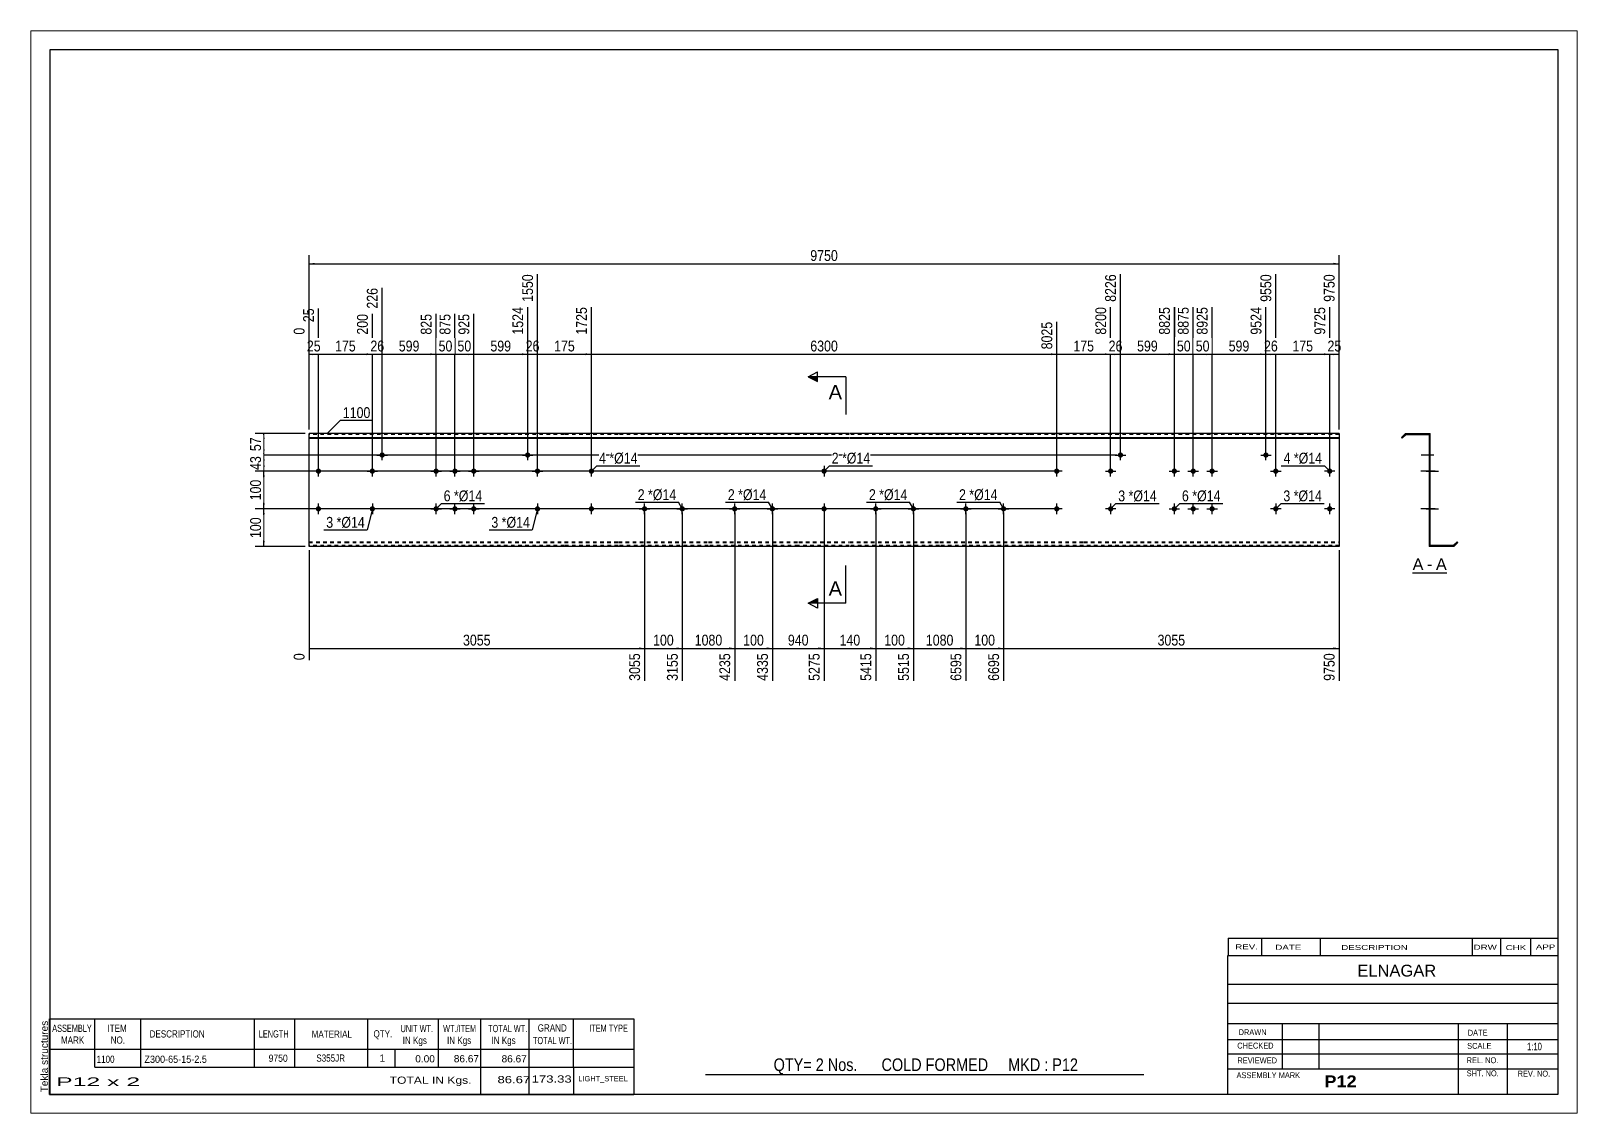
# Paper-space layout 'Layout1' of a CAD drawing. Header units: millimetres. Extents: x 0 to 410, y 0 to 287.
# The model-space entities are those that its viewports show. They can reach past a viewport. Long polylines and large blocks are cut down to what shows.
import ezdxf

# ---------------------------------------------------------------- set-up
doc = ezdxf.new("R2010")
doc.units = ezdxf.units.MM
doc.linetypes.add('DXK_LINE_DOT1', pattern=[1.8814, 0.9407, -0.9407])
doc.layers.add('Viewport layer', color=7, linetype='Continuous', plot=False)
doc.styles.add('Arial', font='ARIAL.TTF', dxfattribs={"height": 0.2})
doc.styles.add('Arial Bold', font='ARIALBD.TTF', dxfattribs={"height": 0.2})
doc.styles.add('Arial Narrow', font='ARIALN.TTF', dxfattribs={"height": 0.2})

# ---------------------------------------------------------------- blocks, each defined once
blk = doc.blocks.new('Unknown-629083987-2176')
at = {"color": 5, "linetype": 'Continuous'}
for p, q in [((331.25, 116.75), (-68.75, 116.75)), ((-68.75, 116.75), (-68.75, -160.25)), ((331.25, -160.25), (331.25, 116.75)), ((-68.75, -160.25), (331.25, -160.25))]:
    blk.add_line(p, q, dxfattribs=at)
at = {"color": 174, "linetype": 'Continuous', "style": 'Arial'}
blk.add_text('Tekla structures', height=1.9102, rotation=90, dxfattribs=at).set_placement((-69.25, -159.75))
blk = doc.blocks.new('Unknown-629083987-12 - 1247')
at = {"color": 7, "linetype": 'Continuous'}
blk.add_line((292.65, -21.95), (301.68, -21.95), dxfattribs=at)
at = {"color": 0, "linetype": 'Continuous'}
blk.add_wipeout([(295.49, -21.2), (295.49, -18), (292.65, -18), (292.65, -21.2)], dxfattribs=at)
blk.add_wipeout([(297.87, -21.2), (297.87, -18), (296.45, -18), (296.45, -21.2)], dxfattribs=at)
at = {"color": 96, "linetype": 'Continuous', "style": 'Arial'}
blk.add_text('A', height=3.06, dxfattribs=at).set_placement((292.65, -21.2))
at = {"color": 0, "linetype": 'Continuous'}
blk.add_wipeout([(301.68, -21.2), (301.68, -18), (298.83, -18), (298.83, -21.2)], dxfattribs=at)
at = {"color": 96, "linetype": 'Continuous', "style": 'Arial'}
for s, p in [('-', (296.45, -21.2)), ('A', (298.83, -21.2))]:
    blk.add_text(s, height=3.06, dxfattribs=at).set_placement(p)
blk = doc.blocks.new('Bolt-629083987-1223 - 1203')
at = {"linetype": 'Continuous'}
blk.add_hatch(color=3, dxfattribs=at).paths.add_polyline_path([(214.47, 9.27, -1), (215.87, 9.27, -1)])
at = {"color": 3, "linetype": 'Continuous'}
for p, q in [((213.77, 9.27), (216.57, 9.27)), ((215.17, 7.87), (215.17, 10.67))]:
    blk.add_line(p, q, dxfattribs=at)
blk = doc.blocks.new('Part-629083987-1218 - 1203')
at = {"color": 2, "linetype": 'Continuous'}
for p, q in [((0, -15), (0, 15)), ((9.6, 15), (0, 15)), ((0, 13.94), (9.6, 13.94)), ((0, 13.76), (9.6, 13.76)), ((26.49, 15), (9.7, 15)), ((9.7, 13.94), (26.49, 13.94)), ((9.7, 13.76), (26.49, 13.76)), ((50.79, 15), (26.59, 15)), ((26.59, 13.94), (50.79, 13.94)), ((26.59, 13.76), (50.79, 13.76)), ((67.68, 15), (50.89, 15)), ((50.89, 13.94), (67.68, 13.94)), ((50.89, 13.76), (67.68, 13.76)), ((81.97, 15), (67.78, 15)), ((67.78, 13.94), (81.97, 13.94)), ((67.78, 13.76), (81.97, 13.76)), ((105.87, 15), (82.07, 15)), ((82.07, 13.94), (105.87, 13.94)), ((82.07, 13.76), (105.87, 13.76)), ((129.77, 15), (105.97, 15)), ((105.97, 13.94), (129.77, 13.94)), ((105.97, 13.76), (129.77, 13.76)), ((143.27, 15), (129.87, 15)), ((129.87, 13.94), (143.27, 13.94)), ((129.87, 13.76), (143.27, 13.76)), ((167.17, 15), (143.37, 15)), ((143.37, 13.94), (167.17, 13.94)), ((143.37, 13.76), (167.17, 13.76)), ((191.07, 15), (167.27, 15)), ((167.27, 13.94), (191.07, 13.94)), ((167.27, 13.76), (191.07, 13.76)), ((205.37, 15), (191.17, 15)), ((191.17, 13.94), (205.37, 13.94)), ((191.17, 13.76), (205.37, 13.76)), ((222.26, 15), (205.47, 15)), ((205.47, 13.94), (222.26, 13.94)), ((205.47, 13.76), (222.26, 13.76)), ((246.56, 15), (222.36, 15)), ((222.36, 13.94), (246.56, 13.94)), ((222.36, 13.76), (246.56, 13.76)), ((263.45, 15), (246.66, 15)), ((246.66, 13.94), (263.45, 13.94)), ((246.66, 13.76), (263.45, 13.76)), ((273.15, 15), (263.55, 15)), ((263.55, 13.94), (273.15, 13.94)), ((263.55, 13.76), (273.15, 13.76)), ((273.15, 15), (273.15, -15)), ((9.6, -15), (0, -15)), ((26.49, -15), (9.7, -15)), ((50.79, -15), (26.59, -15)), ((67.68, -15), (50.89, -15)), ((81.97, -15), (67.78, -15)), ((105.87, -15), (82.07, -15)), ((129.77, -15), (105.97, -15)), ((143.27, -15), (129.87, -15)), ((167.17, -15), (143.37, -15)), ((191.07, -15), (167.27, -15)), ((205.37, -15), (191.17, -15)), ((222.26, -15), (205.47, -15)), ((246.56, -15), (222.36, -15)), ((263.45, -15), (246.66, -15)), ((273.15, -15), (263.55, -15))]:
    blk.add_line(p, q, dxfattribs=at)
at = {"color": 7, "linetype": 'DXK_LINE_DOT1'}
for p, q in [((9.6, 14.75), (0, 14.75)), ((26.49, 14.75), (9.7, 14.75)), ((50.79, 14.75), (26.59, 14.75)), ((67.68, 14.75), (50.89, 14.75)), ((81.97, 14.75), (67.78, 14.75)), ((105.87, 14.75), (82.07, 14.75)), ((129.77, 14.75), (105.97, 14.75)), ((143.27, 14.75), (129.87, 14.75)), ((167.17, 14.75), (143.37, 14.75)), ((191.07, 14.75), (167.27, 14.75)), ((205.37, 14.75), (191.17, 14.75)), ((222.26, 14.75), (205.47, 14.75)), ((246.56, 14.75), (222.36, 14.75)), ((263.45, 14.75), (246.66, 14.75)), ((273.15, 14.75), (263.55, 14.75)), ((0, -13.76), (9.6, -13.76)), ((0, -13.94), (9.6, -13.94)), ((9.6, -14.75), (0, -14.75)), ((9.7, -13.76), (26.49, -13.76)), ((9.7, -13.94), (26.49, -13.94)), ((26.49, -14.75), (9.7, -14.75)), ((26.59, -13.76), (50.79, -13.76)), ((26.59, -13.94), (50.79, -13.94)), ((50.79, -14.75), (26.59, -14.75)), ((50.89, -13.76), (67.68, -13.76)), ((50.89, -13.94), (67.68, -13.94)), ((67.68, -14.75), (50.89, -14.75)), ((67.78, -13.76), (81.97, -13.76)), ((67.78, -13.94), (81.97, -13.94)), ((81.97, -14.75), (67.78, -14.75)), ((82.07, -13.76), (105.87, -13.76)), ((82.07, -13.94), (105.87, -13.94)), ((105.87, -14.75), (82.07, -14.75)), ((105.97, -13.76), (129.77, -13.76)), ((105.97, -13.94), (129.77, -13.94)), ((129.77, -14.75), (105.97, -14.75)), ((129.87, -13.76), (143.27, -13.76)), ((129.87, -13.94), (143.27, -13.94)), ((143.27, -14.75), (129.87, -14.75)), ((143.37, -13.76), (167.17, -13.76)), ((143.37, -13.94), (167.17, -13.94)), ((167.17, -14.75), (143.37, -14.75)), ((167.27, -13.76), (191.07, -13.76)), ((167.27, -13.94), (191.07, -13.94)), ((191.07, -14.75), (167.27, -14.75)), ((191.17, -13.76), (205.37, -13.76)), ((191.17, -13.94), (205.37, -13.94)), ((205.37, -14.75), (191.17, -14.75)), ((205.47, -13.76), (222.26, -13.76)), ((205.47, -13.94), (222.26, -13.94)), ((222.26, -14.75), (205.47, -14.75)), ((222.36, -13.76), (246.56, -13.76)), ((222.36, -13.94), (246.56, -13.94)), ((246.56, -14.75), (222.36, -14.75)), ((246.66, -13.76), (263.45, -13.76)), ((246.66, -13.94), (263.45, -13.94)), ((263.45, -14.75), (246.66, -14.75)), ((263.55, -13.76), (273.15, -13.76)), ((263.55, -13.94), (273.15, -13.94)), ((273.15, -14.75), (263.55, -14.75))]:
    blk.add_line(p, q, dxfattribs=at)
blk = doc.blocks.new('Bolt-629083987-1219 - 1203')
at = {"linetype": 'Continuous'}
for points in [[(228.76, 5, -1), (230.16, 5, -1)], [(233.76, 5, -1), (235.16, 5, -1)], [(238.76, 5, -1), (240.16, 5, -1)], [(228.76, -5, -1), (230.16, -5, -1)], [(233.76, -5, -1), (235.16, -5, -1)], [(238.76, -5, -1), (240.16, -5, -1)]]:
    blk.add_hatch(color=3, dxfattribs=at).paths.add_polyline_path(points)
at = {"color": 3, "linetype": 'Continuous'}
for p, q in [((228.06, 5), (230.86, 5)), ((229.46, 3.6), (229.46, 6.4)), ((233.06, 5), (235.86, 5)), ((234.46, 3.6), (234.46, 6.4)), ((238.06, 5), (240.86, 5)), ((239.46, 3.6), (239.46, 6.4)), ((229.46, -6.4), (229.46, -3.6)), ((234.46, -6.4), (234.46, -3.6)), ((239.46, -6.4), (239.46, -3.6)), ((228.06, -5), (230.86, -5)), ((233.06, -5), (235.86, -5)), ((238.06, -5), (240.86, -5))]:
    blk.add_line(p, q, dxfattribs=at)
blk = doc.blocks.new('Bolt-629083987-1220 - 1203')
at = {"linetype": 'Continuous'}
blk.add_hatch(color=3, dxfattribs=at).paths.add_polyline_path([(211.87, 5, -1), (213.27, 5, -1)])
at = {"color": 3, "linetype": 'Continuous'}
for p, q in [((211.17, 5), (213.97, 5)), ((212.57, 3.6), (212.57, 6.4))]:
    blk.add_line(p, q, dxfattribs=at)
blk = doc.blocks.new('Bolt-629083987-1221 - 1203')
at = {"linetype": 'Continuous'}
blk.add_hatch(color=3, dxfattribs=at).paths.add_polyline_path([(213.27, -5, -1), (211.87, -5, -1)])
at = {"color": 3, "linetype": 'Continuous'}
for p, q in [((212.57, -3.6), (212.57, -6.4)), ((213.97, -5), (211.17, -5))]:
    blk.add_line(p, q, dxfattribs=at)
blk = doc.blocks.new('Bolt-629083987-1222 - 1203')
at = {"linetype": 'Continuous'}
blk.add_hatch(color=3, dxfattribs=at).paths.add_polyline_path([(253.05, 9.27, -1), (254.45, 9.27, -1)])
at = {"color": 3, "linetype": 'Continuous'}
for p, q in [((252.35, 9.27), (255.15, 9.27)), ((253.75, 7.87), (253.75, 10.67))]:
    blk.add_line(p, q, dxfattribs=at)
blk = doc.blocks.new('Bolt-629083987-1224 - 1203')
at = {"linetype": 'Continuous'}
for points in [[(32.99, 5, -1), (34.39, 5, -1)], [(37.99, 5, -1), (39.39, 5, -1)], [(42.99, 5, -1), (44.39, 5, -1)], [(32.99, -5, -1), (34.39, -5, -1)], [(37.99, -5, -1), (39.39, -5, -1)], [(42.99, -5, -1), (44.39, -5, -1)]]:
    blk.add_hatch(color=3, dxfattribs=at).paths.add_polyline_path(points)
at = {"color": 3, "linetype": 'Continuous'}
for p, q in [((32.29, 5), (35.09, 5)), ((33.69, 3.6), (33.69, 6.4)), ((37.29, 5), (40.09, 5)), ((38.69, 3.6), (38.69, 6.4)), ((42.29, 5), (45.09, 5)), ((43.69, 3.6), (43.69, 6.4)), ((33.69, -6.4), (33.69, -3.6)), ((38.69, -6.4), (38.69, -3.6)), ((43.69, -6.4), (43.69, -3.6)), ((32.29, -5), (35.09, -5)), ((37.29, -5), (40.09, -5)), ((42.29, -5), (45.09, -5))]:
    blk.add_line(p, q, dxfattribs=at)
blk = doc.blocks.new('Bolt-629083987-1225 - 1203')
at = {"linetype": 'Continuous'}
blk.add_hatch(color=3, dxfattribs=at).paths.add_polyline_path([(18.69, 9.27, -1), (20.09, 9.27, -1)])
at = {"color": 3, "linetype": 'Continuous'}
for p, q in [((17.99, 9.27), (20.79, 9.27)), ((19.39, 7.87), (19.39, 10.67))]:
    blk.add_line(p, q, dxfattribs=at)
blk = doc.blocks.new('Bolt-629083987-1226 - 1203')
at = {"linetype": 'Continuous'}
blk.add_hatch(color=3, dxfattribs=at).paths.add_polyline_path([(57.28, 9.27, -1), (58.68, 9.27, -1)])
at = {"color": 3, "linetype": 'Continuous'}
for p, q in [((56.58, 9.27), (59.38, 9.27)), ((57.98, 7.87), (57.98, 10.67))]:
    blk.add_line(p, q, dxfattribs=at)
blk = doc.blocks.new('Bolt-629083987-1227 - 1203')
at = {"linetype": 'Continuous'}
blk.add_hatch(color=3, dxfattribs=at).paths.add_polyline_path([(17.49, -5, -1), (16.09, -5, -1)])
at = {"color": 3, "linetype": 'Continuous'}
for p, q in [((16.79, -3.6), (16.79, -6.4)), ((18.19, -5), (15.39, -5))]:
    blk.add_line(p, q, dxfattribs=at)
blk = doc.blocks.new('Bolt-629083987-1228 - 1203')
at = {"linetype": 'Continuous'}
blk.add_hatch(color=3, dxfattribs=at).paths.add_polyline_path([(16.09, 5, -1), (17.49, 5, -1)])
at = {"color": 3, "linetype": 'Continuous'}
for p, q in [((15.39, 5), (18.19, 5)), ((16.79, 3.6), (16.79, 6.4))]:
    blk.add_line(p, q, dxfattribs=at)
blk = doc.blocks.new('Bolt-629083987-1229 - 1203')
at = {"linetype": 'Continuous'}
for points in [[(88.97, -4.3, -1), (88.97, -5.7, -1)], [(98.97, -4.3, -1), (98.97, -5.7, -1)]]:
    blk.add_hatch(color=3, dxfattribs=at).paths.add_polyline_path(points)
at = {"color": 3, "linetype": 'Continuous'}
for p, q in [((88.97, -6.4), (88.97, -3.6)), ((98.97, -6.4), (98.97, -3.6)), ((87.57, -5), (90.37, -5)), ((97.57, -5), (100.37, -5))]:
    blk.add_line(p, q, dxfattribs=at)
blk = doc.blocks.new('Bolt-629083987-1230 - 1203')
at = {"linetype": 'Continuous'}
for points in [[(112.87, -4.3, -1), (112.87, -5.7, -1)], [(122.87, -4.3, -1), (122.87, -5.7, -1)]]:
    blk.add_hatch(color=3, dxfattribs=at).paths.add_polyline_path(points)
at = {"color": 3, "linetype": 'Continuous'}
for p, q in [((112.87, -6.4), (112.87, -3.6)), ((122.87, -6.4), (122.87, -3.6)), ((111.47, -5), (114.27, -5)), ((121.47, -5), (124.27, -5))]:
    blk.add_line(p, q, dxfattribs=at)
blk = doc.blocks.new('Bolt-629083987-1231 - 1203')
at = {"linetype": 'Continuous'}
for points in [[(150.27, -4.3, -1), (150.27, -5.7, -1)], [(160.27, -4.3, -1), (160.27, -5.7, -1)]]:
    blk.add_hatch(color=3, dxfattribs=at).paths.add_polyline_path(points)
at = {"color": 3, "linetype": 'Continuous'}
for p, q in [((150.27, -6.4), (150.27, -3.6)), ((160.27, -6.4), (160.27, -3.6)), ((148.87, -5), (151.67, -5)), ((158.87, -5), (161.67, -5))]:
    blk.add_line(p, q, dxfattribs=at)
blk = doc.blocks.new('Bolt-629083987-1232 - 1203')
at = {"linetype": 'Continuous'}
for points in [[(174.17, -4.3, -1), (174.17, -5.7, -1)], [(184.17, -4.3, -1), (184.17, -5.7, -1)]]:
    blk.add_hatch(color=3, dxfattribs=at).paths.add_polyline_path(points)
at = {"color": 3, "linetype": 'Continuous'}
for p, q in [((174.17, -6.4), (174.17, -3.6)), ((184.17, -6.4), (184.17, -3.6)), ((172.77, -5), (175.57, -5)), ((182.77, -5), (185.57, -5))]:
    blk.add_line(p, q, dxfattribs=at)
blk = doc.blocks.new('Bolt-629083987-1233 - 1203')
at = {"linetype": 'Continuous'}
blk.add_hatch(color=3, dxfattribs=at).paths.add_polyline_path([(59.88, 5, -1), (61.28, 5, -1)])
at = {"color": 3, "linetype": 'Continuous'}
for p, q in [((59.18, 5), (61.98, 5)), ((60.58, 3.6), (60.58, 6.4))]:
    blk.add_line(p, q, dxfattribs=at)
blk = doc.blocks.new('Bolt-629083987-1234 - 1203')
at = {"linetype": 'Continuous'}
blk.add_hatch(color=3, dxfattribs=at).paths.add_polyline_path([(61.28, -5, -1), (59.88, -5, -1)])
at = {"color": 3, "linetype": 'Continuous'}
for p, q in [((60.58, -3.6), (60.58, -6.4)), ((61.98, -5), (59.18, -5))]:
    blk.add_line(p, q, dxfattribs=at)
blk = doc.blocks.new('Bolt-629083987-1235 - 1203')
at = {"linetype": 'Continuous'}
for points in [[(1.8, 5, -1), (3.2, 5, -1)], [(74.18, 5, -1), (75.58, 5, -1)]]:
    blk.add_hatch(color=3, dxfattribs=at).paths.add_polyline_path(points)
at = {"color": 3, "linetype": 'Continuous'}
for p, q in [((3.9, 5), (1.1, 5)), ((2.5, 3.6), (2.5, 6.4)), ((76.28, 5), (73.48, 5)), ((74.88, 3.6), (74.88, 6.4))]:
    blk.add_line(p, q, dxfattribs=at)
blk = doc.blocks.new('Bolt-629083987-1236 - 1203')
at = {"linetype": 'Continuous'}
for points in [[(1.8, -5, -1), (3.2, -5, -1)], [(74.18, -5, -1), (75.58, -5, -1)]]:
    blk.add_hatch(color=3, dxfattribs=at).paths.add_polyline_path(points)
at = {"color": 3, "linetype": 'Continuous'}
for p, q in [((2.5, -6.4), (2.5, -3.6)), ((74.88, -6.4), (74.88, -3.6)), ((3.9, -5), (1.1, -5)), ((76.28, -5), (73.48, -5))]:
    blk.add_line(p, q, dxfattribs=at)
blk = doc.blocks.new('Bolt-629083987-1237 - 1203')
at = {"linetype": 'Continuous'}
blk.add_hatch(color=3, dxfattribs=at).paths.add_polyline_path([(255.65, 5, -1), (257.05, 5, -1)])
at = {"color": 3, "linetype": 'Continuous'}
for p, q in [((254.95, 5), (257.75, 5)), ((256.35, 3.6), (256.35, 6.4))]:
    blk.add_line(p, q, dxfattribs=at)
blk = doc.blocks.new('Bolt-629083987-1238 - 1203')
at = {"linetype": 'Continuous'}
blk.add_hatch(color=3, dxfattribs=at).paths.add_polyline_path([(257.05, -5, -1), (255.65, -5, -1)])
at = {"color": 3, "linetype": 'Continuous'}
for p, q in [((256.35, -3.6), (256.35, -6.4)), ((257.75, -5), (254.95, -5))]:
    blk.add_line(p, q, dxfattribs=at)
blk = doc.blocks.new('Bolt-629083987-1239 - 1203')
at = {"linetype": 'Continuous'}
for points in [[(197.57, 5, -1), (198.97, 5, -1)], [(269.95, 5, -1), (271.35, 5, -1)]]:
    blk.add_hatch(color=3, dxfattribs=at).paths.add_polyline_path(points)
at = {"color": 3, "linetype": 'Continuous'}
for p, q in [((199.67, 5), (196.87, 5)), ((198.27, 3.6), (198.27, 6.4)), ((272.05, 5), (269.25, 5)), ((270.65, 3.6), (270.65, 6.4))]:
    blk.add_line(p, q, dxfattribs=at)
blk = doc.blocks.new('Bolt-629083987-1240 - 1203')
at = {"linetype": 'Continuous'}
for points in [[(197.57, -5, -1), (198.97, -5, -1)], [(269.95, -5, -1), (271.35, -5, -1)]]:
    blk.add_hatch(color=3, dxfattribs=at).paths.add_polyline_path(points)
at = {"color": 3, "linetype": 'Continuous'}
for p, q in [((198.27, -6.4), (198.27, -3.6)), ((270.65, -6.4), (270.65, -3.6)), ((199.67, -5), (196.87, -5)), ((272.05, -5), (269.25, -5))]:
    blk.add_line(p, q, dxfattribs=at)
blk = doc.blocks.new('Bolt-629083987-1241 - 1203')
at = {"linetype": 'Continuous'}
for points in [[(137.27, 5, -1), (135.87, 5, -1)], [(137.27, -5, -1), (135.87, -5, -1)]]:
    blk.add_hatch(color=3, dxfattribs=at).paths.add_polyline_path(points)
at = {"color": 3, "linetype": 'Continuous'}
for p, q in [((137.97, 5), (135.17, 5)), ((136.57, 6.4), (136.57, 3.6)), ((136.57, -3.6), (136.57, -6.4)), ((137.97, -5), (135.17, -5))]:
    blk.add_line(p, q, dxfattribs=at)
blk = doc.blocks.new('Bolt-629083987-1264 - 1247')
at = {"linetype": 'Continuous'}
blk.add_hatch(color=3, dxfattribs=at).paths.add_polyline_path([(297.04, 5.7), (297.04, 4.3), (297.29, 4.3), (297.29, 5.7)])
at = {"color": 3, "linetype": 'Continuous'}
for p, q in [((298.24, 5), (294.94, 5)), ((297.29, 5.7), (297.04, 5.7)), ((297.29, 4.3), (297.04, 4.3))]:
    blk.add_line(p, q, dxfattribs=at)
blk = doc.blocks.new('Part-629083987-1249 - 1247')
at = {"color": 2, "linetype": 'Continuous'}
for p, q in [((290.79, 15), (289.73, 13.94)), ((289.73, 13.94), (289.9, 13.76)), ((289.9, 13.76), (290.89, 14.75)), ((290.79, 15), (297.29, 15)), ((290.89, 14.75), (297.04, 14.75)), ((297.04, 14.75), (297.04, -15)), ((297.29, -14.75), (297.29, 15)), ((303.54, -15), (297.04, -15)), ((303.43, -14.75), (297.29, -14.75)), ((304.42, -13.76), (303.43, -14.75)), ((303.54, -15), (304.6, -13.94)), ((304.6, -13.94), (304.42, -13.76))]:
    blk.add_line(p, q, dxfattribs=at)
blk = doc.blocks.new('Bolt-629083987-1250 - 1247')
at = {"linetype": 'Continuous'}
for points in [[(297.04, 5.7), (297.04, 4.3), (297.29, 4.3), (297.29, 5.7)], [(297.04, 5.7), (297.04, 4.3), (297.29, 4.3), (297.29, 5.7)], [(297.04, 5.7), (297.04, 4.3), (297.29, 4.3), (297.29, 5.7)], [(297.04, -4.3), (297.04, -5.7), (297.29, -5.7), (297.29, -4.3)], [(297.04, -4.3), (297.04, -5.7), (297.29, -5.7), (297.29, -4.3)], [(297.04, -4.3), (297.04, -5.7), (297.29, -5.7), (297.29, -4.3)]]:
    blk.add_hatch(color=3, dxfattribs=at).paths.add_polyline_path(points)
at = {"color": 3, "linetype": 'Continuous'}
for p, q in [((298.59, 5), (294.79, 5)), ((298.59, 5), (294.79, 5)), ((298.59, 5), (294.79, 5)), ((297.29, 5.7), (297.04, 5.7)), ((297.29, 5.7), (297.04, 5.7)), ((297.29, 5.7), (297.04, 5.7)), ((297.29, 4.3), (297.04, 4.3)), ((297.29, 4.3), (297.04, 4.3)), ((297.29, 4.3), (297.04, 4.3)), ((298.59, -5), (294.79, -5)), ((298.59, -5), (294.79, -5)), ((298.59, -5), (294.79, -5)), ((297.29, -4.3), (297.04, -4.3)), ((297.29, -4.3), (297.04, -4.3)), ((297.29, -4.3), (297.04, -4.3)), ((297.29, -5.7), (297.04, -5.7)), ((297.29, -5.7), (297.04, -5.7)), ((297.29, -5.7), (297.04, -5.7))]:
    blk.add_line(p, q, dxfattribs=at)
blk = doc.blocks.new('Bolt-629083987-1251 - 1247')
at = {"linetype": 'Continuous'}
blk.add_hatch(color=3, dxfattribs=at).paths.add_polyline_path([(297.04, 5.7), (297.04, 4.3), (297.29, 4.3), (297.29, 5.7)])
at = {"color": 3, "linetype": 'Continuous'}
for p, q in [((298.24, 5), (294.94, 5)), ((297.29, 5.7), (297.04, 5.7)), ((297.29, 4.3), (297.04, 4.3))]:
    blk.add_line(p, q, dxfattribs=at)
blk = doc.blocks.new('Bolt-629083987-1252 - 1247')
at = {"linetype": 'Continuous'}
blk.add_hatch(color=3, dxfattribs=at).paths.add_polyline_path([(297.29, -5.7), (297.29, -4.3), (297.04, -4.3), (297.04, -5.7)])
at = {"color": 3, "linetype": 'Continuous'}
for p, q in [((297.29, -4.3), (297.04, -4.3)), ((298.09, -5), (297.04, -5)), ((297.29, -5.7), (297.04, -5.7))]:
    blk.add_line(p, q, dxfattribs=at)
blk = doc.blocks.new('Bolt-629083987-1253 - 1247')
at = {"linetype": 'Continuous'}
blk.add_hatch(color=3, dxfattribs=at).paths.add_polyline_path([(297.04, 9.97), (297.04, 8.57), (297.29, 8.57), (297.29, 9.97)])
at = {"color": 3, "linetype": 'Continuous'}
for p, q in [((298.24, 9.27), (294.94, 9.27)), ((297.29, 9.97), (297.04, 9.97)), ((297.29, 8.57), (297.04, 8.57))]:
    blk.add_line(p, q, dxfattribs=at)
blk = doc.blocks.new('Bolt-629083987-1254 - 1247')
at = {"linetype": 'Continuous'}
blk.add_hatch(color=3, dxfattribs=at).paths.add_polyline_path([(297.04, 9.97), (297.04, 8.57), (297.29, 8.57), (297.29, 9.97)])
at = {"color": 3, "linetype": 'Continuous'}
for p, q in [((298.24, 9.27), (294.94, 9.27)), ((297.29, 9.97), (297.04, 9.97)), ((297.29, 8.57), (297.04, 8.57))]:
    blk.add_line(p, q, dxfattribs=at)
blk = doc.blocks.new('Bolt-629083987-1255 - 1247')
at = {"linetype": 'Continuous'}
for points in [[(297.04, 5.7), (297.04, 4.3), (297.29, 4.3), (297.29, 5.7)], [(297.04, 5.7), (297.04, 4.3), (297.29, 4.3), (297.29, 5.7)], [(297.04, 5.7), (297.04, 4.3), (297.29, 4.3), (297.29, 5.7)], [(297.04, -4.3), (297.04, -5.7), (297.29, -5.7), (297.29, -4.3)], [(297.04, -4.3), (297.04, -5.7), (297.29, -5.7), (297.29, -4.3)], [(297.04, -4.3), (297.04, -5.7), (297.29, -5.7), (297.29, -4.3)]]:
    blk.add_hatch(color=3, dxfattribs=at).paths.add_polyline_path(points)
at = {"color": 3, "linetype": 'Continuous'}
for p, q in [((298.59, 5), (294.79, 5)), ((298.59, 5), (294.79, 5)), ((298.59, 5), (294.79, 5)), ((297.29, 5.7), (297.04, 5.7)), ((297.29, 5.7), (297.04, 5.7)), ((297.29, 5.7), (297.04, 5.7)), ((297.29, 4.3), (297.04, 4.3)), ((297.29, 4.3), (297.04, 4.3)), ((297.29, 4.3), (297.04, 4.3)), ((298.59, -5), (294.79, -5)), ((298.59, -5), (294.79, -5)), ((298.59, -5), (294.79, -5)), ((297.29, -4.3), (297.04, -4.3)), ((297.29, -4.3), (297.04, -4.3)), ((297.29, -4.3), (297.04, -4.3)), ((297.29, -5.7), (297.04, -5.7)), ((297.29, -5.7), (297.04, -5.7)), ((297.29, -5.7), (297.04, -5.7))]:
    blk.add_line(p, q, dxfattribs=at)
blk = doc.blocks.new('Bolt-629083987-1256 - 1247')
at = {"linetype": 'Continuous'}
blk.add_hatch(color=3, dxfattribs=at).paths.add_polyline_path([(297.04, 9.97), (297.04, 8.57), (297.29, 8.57), (297.29, 9.97)])
at = {"color": 3, "linetype": 'Continuous'}
for p, q in [((298.24, 9.27), (294.94, 9.27)), ((297.29, 9.97), (297.04, 9.97)), ((297.29, 8.57), (297.04, 8.57))]:
    blk.add_line(p, q, dxfattribs=at)
blk = doc.blocks.new('Bolt-629083987-1257 - 1247')
at = {"linetype": 'Continuous'}
blk.add_hatch(color=3, dxfattribs=at).paths.add_polyline_path([(297.04, 9.97), (297.04, 8.57), (297.29, 8.57), (297.29, 9.97)])
at = {"color": 3, "linetype": 'Continuous'}
for p, q in [((298.24, 9.27), (294.94, 9.27)), ((297.29, 9.97), (297.04, 9.97)), ((297.29, 8.57), (297.04, 8.57))]:
    blk.add_line(p, q, dxfattribs=at)
blk = doc.blocks.new('Bolt-629083987-1258 - 1247')
at = {"linetype": 'Continuous'}
blk.add_hatch(color=3, dxfattribs=at).paths.add_polyline_path([(297.29, -5.7), (297.29, -4.3), (297.04, -4.3), (297.04, -5.7)])
at = {"color": 3, "linetype": 'Continuous'}
for p, q in [((297.29, -4.3), (297.04, -4.3)), ((298.09, -5), (297.04, -5)), ((297.29, -5.7), (297.04, -5.7))]:
    blk.add_line(p, q, dxfattribs=at)
blk = doc.blocks.new('Bolt-629083987-1259 - 1247')
at = {"linetype": 'Continuous'}
blk.add_hatch(color=3, dxfattribs=at).paths.add_polyline_path([(297.04, 5.7), (297.04, 4.3), (297.29, 4.3), (297.29, 5.7)])
at = {"color": 3, "linetype": 'Continuous'}
for p, q in [((298.24, 5), (294.94, 5)), ((297.29, 5.7), (297.04, 5.7)), ((297.29, 4.3), (297.04, 4.3))]:
    blk.add_line(p, q, dxfattribs=at)
blk = doc.blocks.new('Bolt-629083987-1260 - 1247')
at = {"linetype": 'Continuous'}
blk.add_hatch(color=3, dxfattribs=at).paths.add_polyline_path([(297.29, -5.7), (297.29, -4.3), (297.04, -4.3), (297.04, -5.7)])
blk.add_hatch(color=3, dxfattribs=at).paths.add_polyline_path([(297.29, -5.7), (297.29, -4.3), (297.04, -4.3), (297.04, -5.7)])
at = {"color": 3, "linetype": 'Continuous'}
for p, q in [((296.29, -5), (299.04, -5)), ((296.29, -5), (299.04, -5)), ((297.04, -4.3), (297.29, -4.3)), ((297.04, -4.3), (297.29, -4.3)), ((297.04, -5.7), (297.29, -5.7)), ((297.04, -5.7), (297.29, -5.7))]:
    blk.add_line(p, q, dxfattribs=at)
blk = doc.blocks.new('Bolt-629083987-1261 - 1247')
at = {"linetype": 'Continuous'}
blk.add_hatch(color=3, dxfattribs=at).paths.add_polyline_path([(297.29, -5.7), (297.29, -4.3), (297.04, -4.3), (297.04, -5.7)])
blk.add_hatch(color=3, dxfattribs=at).paths.add_polyline_path([(297.29, -5.7), (297.29, -4.3), (297.04, -4.3), (297.04, -5.7)])
at = {"color": 3, "linetype": 'Continuous'}
for p, q in [((296.29, -5), (299.04, -5)), ((296.29, -5), (299.04, -5)), ((297.04, -4.3), (297.29, -4.3)), ((297.04, -4.3), (297.29, -4.3)), ((297.04, -5.7), (297.29, -5.7)), ((297.04, -5.7), (297.29, -5.7))]:
    blk.add_line(p, q, dxfattribs=at)
blk = doc.blocks.new('Bolt-629083987-1262 - 1247')
at = {"linetype": 'Continuous'}
blk.add_hatch(color=3, dxfattribs=at).paths.add_polyline_path([(297.29, -5.7), (297.29, -4.3), (297.04, -4.3), (297.04, -5.7)])
blk.add_hatch(color=3, dxfattribs=at).paths.add_polyline_path([(297.29, -5.7), (297.29, -4.3), (297.04, -4.3), (297.04, -5.7)])
at = {"color": 3, "linetype": 'Continuous'}
for p, q in [((296.29, -5), (299.04, -5)), ((296.29, -5), (299.04, -5)), ((297.04, -4.3), (297.29, -4.3)), ((297.04, -4.3), (297.29, -4.3)), ((297.04, -5.7), (297.29, -5.7)), ((297.04, -5.7), (297.29, -5.7))]:
    blk.add_line(p, q, dxfattribs=at)
blk = doc.blocks.new('Bolt-629083987-1263 - 1247')
at = {"linetype": 'Continuous'}
blk.add_hatch(color=3, dxfattribs=at).paths.add_polyline_path([(297.29, -5.7), (297.29, -4.3), (297.04, -4.3), (297.04, -5.7)])
blk.add_hatch(color=3, dxfattribs=at).paths.add_polyline_path([(297.29, -5.7), (297.29, -4.3), (297.04, -4.3), (297.04, -5.7)])
at = {"color": 3, "linetype": 'Continuous'}
for p, q in [((296.29, -5), (299.04, -5)), ((296.29, -5), (299.04, -5)), ((297.04, -4.3), (297.29, -4.3)), ((297.04, -4.3), (297.29, -4.3)), ((297.04, -5.7), (297.29, -5.7)), ((297.04, -5.7), (297.29, -5.7))]:
    blk.add_line(p, q, dxfattribs=at)
blk = doc.blocks.new('Bolt-629083987-1265 - 1247')
at = {"linetype": 'Continuous'}
blk.add_hatch(color=3, dxfattribs=at).paths.add_polyline_path([(297.29, -5.7), (297.29, -4.3), (297.04, -4.3), (297.04, -5.7)])
at = {"color": 3, "linetype": 'Continuous'}
for p, q in [((297.29, -4.3), (297.04, -4.3)), ((298.09, -5), (297.04, -5)), ((297.29, -5.7), (297.04, -5.7))]:
    blk.add_line(p, q, dxfattribs=at)
blk = doc.blocks.new('Bolt-629083987-1266 - 1247')
at = {"linetype": 'Continuous'}
blk.add_hatch(color=3, dxfattribs=at).paths.add_polyline_path([(297.04, 5.7), (297.04, 4.3), (297.29, 4.3), (297.29, 5.7)])
blk.add_hatch(color=3, dxfattribs=at).paths.add_polyline_path([(297.04, 5.7), (297.04, 4.3), (297.29, 4.3), (297.29, 5.7)])
at = {"color": 3, "linetype": 'Continuous'}
for p, q in [((296.24, 5), (299.54, 5)), ((296.24, 5), (299.54, 5)), ((297.04, 5.7), (297.29, 5.7)), ((297.04, 5.7), (297.29, 5.7)), ((297.04, 4.3), (297.29, 4.3)), ((297.04, 4.3), (297.29, 4.3))]:
    blk.add_line(p, q, dxfattribs=at)
blk = doc.blocks.new('Bolt-629083987-1267 - 1247')
at = {"linetype": 'Continuous'}
blk.add_hatch(color=3, dxfattribs=at).paths.add_polyline_path([(297.04, -4.3), (297.04, -5.7), (297.29, -5.7), (297.29, -4.3)])
blk.add_hatch(color=3, dxfattribs=at).paths.add_polyline_path([(297.04, -4.3), (297.04, -5.7), (297.29, -5.7), (297.29, -4.3)])
at = {"color": 3, "linetype": 'Continuous'}
for p, q in [((296.24, -5), (299.54, -5)), ((296.24, -5), (299.54, -5)), ((297.04, -4.3), (297.29, -4.3)), ((297.04, -4.3), (297.29, -4.3)), ((297.04, -5.7), (297.29, -5.7)), ((297.04, -5.7), (297.29, -5.7))]:
    blk.add_line(p, q, dxfattribs=at)
blk = doc.blocks.new('Bolt-629083987-1268 - 1247')
at = {"linetype": 'Continuous'}
blk.add_hatch(color=3, dxfattribs=at).paths.add_polyline_path([(297.04, 5.7), (297.04, 4.3), (297.29, 4.3), (297.29, 5.7)])
at = {"color": 3, "linetype": 'Continuous'}
for p, q in [((298.24, 5), (294.94, 5)), ((297.29, 5.7), (297.04, 5.7)), ((297.29, 4.3), (297.04, 4.3))]:
    blk.add_line(p, q, dxfattribs=at)
blk = doc.blocks.new('Bolt-629083987-1269 - 1247')
at = {"linetype": 'Continuous'}
blk.add_hatch(color=3, dxfattribs=at).paths.add_polyline_path([(297.29, -5.7), (297.29, -4.3), (297.04, -4.3), (297.04, -5.7)])
at = {"color": 3, "linetype": 'Continuous'}
for p, q in [((297.29, -4.3), (297.04, -4.3)), ((298.09, -5), (297.04, -5)), ((297.29, -5.7), (297.04, -5.7))]:
    blk.add_line(p, q, dxfattribs=at)
blk = doc.blocks.new('Bolt-629083987-1270 - 1247')
at = {"linetype": 'Continuous'}
blk.add_hatch(color=3, dxfattribs=at).paths.add_polyline_path([(297.04, 5.7), (297.04, 4.3), (297.29, 4.3), (297.29, 5.7)])
blk.add_hatch(color=3, dxfattribs=at).paths.add_polyline_path([(297.04, 5.7), (297.04, 4.3), (297.29, 4.3), (297.29, 5.7)])
at = {"color": 3, "linetype": 'Continuous'}
for p, q in [((296.24, 5), (299.54, 5)), ((296.24, 5), (299.54, 5)), ((297.04, 5.7), (297.29, 5.7)), ((297.04, 5.7), (297.29, 5.7)), ((297.04, 4.3), (297.29, 4.3)), ((297.04, 4.3), (297.29, 4.3))]:
    blk.add_line(p, q, dxfattribs=at)
blk = doc.blocks.new('Bolt-629083987-1271 - 1247')
at = {"linetype": 'Continuous'}
blk.add_hatch(color=3, dxfattribs=at).paths.add_polyline_path([(297.04, -4.3), (297.04, -5.7), (297.29, -5.7), (297.29, -4.3)])
blk.add_hatch(color=3, dxfattribs=at).paths.add_polyline_path([(297.04, -4.3), (297.04, -5.7), (297.29, -5.7), (297.29, -4.3)])
at = {"color": 3, "linetype": 'Continuous'}
for p, q in [((296.24, -5), (299.54, -5)), ((296.24, -5), (299.54, -5)), ((297.04, -4.3), (297.29, -4.3)), ((297.04, -4.3), (297.29, -4.3)), ((297.04, -5.7), (297.29, -5.7)), ((297.04, -5.7), (297.29, -5.7))]:
    blk.add_line(p, q, dxfattribs=at)
blk = doc.blocks.new('Bolt-629083987-1272 - 1247')
at = {"linetype": 'Continuous'}
for points in [[(297.29, 4.3), (297.29, 5.7), (297.04, 5.7), (297.04, 4.3)], [(297.29, -5.7), (297.29, -4.3), (297.04, -4.3), (297.04, -5.7)]]:
    blk.add_hatch(color=3, dxfattribs=at).paths.add_polyline_path(points)
at = {"color": 3, "linetype": 'Continuous'}
for p, q in [((297.29, 5), (295.04, 5)), ((297.29, 5.7), (297.04, 5.7)), ((297.29, 4.3), (297.04, 4.3)), ((297.29, -5), (295.04, -5)), ((297.29, -4.3), (297.04, -4.3)), ((297.29, -5.7), (297.04, -5.7))]:
    blk.add_line(p, q, dxfattribs=at)
blk = doc.blocks.new('StraightDimension-629083987-1293 - 1203')
at = {"linetype": 'Continuous'}
blk.add_hatch(color=7, dxfattribs=at).paths.add_polyline_path([(269.15, 36.25), (270.65, 36), (269.15, 35.75)])
at = {"color": 7, "linetype": 'Continuous'}
for p, q in [((256.35, 6), (256.35, 57.21)), ((270.65, 6), (270.65, 48.51)), ((256.35, 36), (270.65, 36))]:
    blk.add_line(p, q, dxfattribs=at)
at = {"color": 0}
blk.add_wipeout([(266.84, 36.15), (266.84, 40.35), (260.16, 40.35), (260.16, 36.15)], dxfattribs=at)
at = {"color": 0, "linetype": 'Continuous'}
blk.add_wipeout([(270.05, 49.11), (265.85, 49.11), (265.85, 40.6), (270.05, 40.6)], dxfattribs=at)
at = {"color": 3, "linetype": 'Continuous', "style": 'Arial Narrow'}
blk.add_text('9725', height=2.863, rotation=90.0002, dxfattribs=at).set_placement((269.45, 41.2))
at = {"color": 3, "style": 'Arial Narrow'}
blk.add_text('175', height=2.863, dxfattribs=at).set_placement((260.76, 36.75))
blk = doc.blocks.new('StraightDimension-629083987-1303 - 1203')
at = {"linetype": 'Continuous'}
blk.add_hatch(color=7, dxfattribs=at).paths.add_polyline_path([(59.08, 36.25), (60.58, 36), (59.08, 35.75)])
at = {"color": 7, "linetype": 'Continuous'}
for p, q in [((60.58, 6), (60.58, 57.21)), ((57.98, 10.27), (57.98, 48.51)), ((57.98, 36), (60.58, 36))]:
    blk.add_line(p, q, dxfattribs=at)
at = {"color": 0, "linetype": 'Continuous'}
blk.add_wipeout([(59.98, 57.81), (55.78, 57.81), (55.78, 49.3), (59.98, 49.3)], dxfattribs=at)
at = {"color": 0}
blk.add_wipeout([(61.71, 36.15), (61.71, 40.35), (56.85, 40.35), (56.85, 36.15)], dxfattribs=at)
at = {"color": 3, "linetype": 'Continuous', "style": 'Arial Narrow'}
blk.add_text('1550', height=2.863, rotation=90.0002, dxfattribs=at).set_placement((59.38, 49.9))
at = {"color": 3, "style": 'Arial Narrow'}
blk.add_text('26', height=2.863, dxfattribs=at).set_placement((57.45, 36.75))
blk = doc.blocks.new('StraightDimension-629083987-1297 - 1203')
at = {"linetype": 'Continuous'}
blk.add_hatch(color=7, dxfattribs=at).paths.add_polyline_path([(232.96, 36.25), (234.46, 36), (232.96, 35.75)])
at = {"color": 7, "linetype": 'Continuous'}
for p, q in [((229.46, 6), (229.46, 48.51)), ((234.46, 6), (234.46, 48.51)), ((229.46, 36), (234.46, 36))]:
    blk.add_line(p, q, dxfattribs=at)
at = {"color": 0}
blk.add_wipeout([(234.39, 36.15), (234.39, 40.35), (229.53, 40.35), (229.53, 36.15)], dxfattribs=at)
at = {"color": 0, "linetype": 'Continuous'}
blk.add_wipeout([(233.86, 49.11), (229.66, 49.11), (229.66, 40.6), (233.86, 40.6)], dxfattribs=at)
at = {"color": 3, "linetype": 'Continuous', "style": 'Arial Narrow'}
blk.add_text('8875', height=2.863, rotation=90.0002, dxfattribs=at).set_placement((233.26, 41.2))
at = {"color": 3, "style": 'Arial Narrow'}
blk.add_text('50', height=2.863, dxfattribs=at).set_placement((230.13, 36.75))
blk = doc.blocks.new('StraightDimension-629083987-1292 - 1203')
at = {"linetype": 'Continuous'}
blk.add_hatch(color=7, dxfattribs=at).paths.add_polyline_path([(271.65, 36.25), (273.15, 36), (271.65, 35.75)])
at = {"color": 7, "linetype": 'Continuous'}
for p, q in [((273.15, 16), (273.15, 57.21)), ((270.65, 6), (270.65, 48.51)), ((270.65, 36), (273.15, 36))]:
    blk.add_line(p, q, dxfattribs=at)
at = {"color": 0, "linetype": 'Continuous'}
blk.add_wipeout([(272.55, 57.81), (268.35, 57.81), (268.35, 49.3), (272.55, 49.3)], dxfattribs=at)
at = {"color": 0}
blk.add_wipeout([(274.33, 36.15), (274.33, 40.35), (269.47, 40.35), (269.47, 36.15)], dxfattribs=at)
at = {"color": 3, "linetype": 'Continuous', "style": 'Arial Narrow'}
blk.add_text('9750', height=2.863, rotation=90.0002, dxfattribs=at).set_placement((271.95, 49.9))
at = {"color": 3, "style": 'Arial Narrow'}
blk.add_text('25', height=2.863, dxfattribs=at).set_placement((270.07, 36.75))
blk = doc.blocks.new('StraightDimension-629083987-1301 - 1203')
at = {"linetype": 'Continuous'}
blk.add_hatch(color=7, dxfattribs=at).paths.add_polyline_path([(196.77, 36.25), (198.27, 36), (196.77, 35.75)])
at = {"color": 7, "linetype": 'Continuous'}
for p, q in [((74.88, 6), (74.88, 48.51)), ((198.27, 6), (198.27, 44.61)), ((74.88, 36), (198.27, 36))]:
    blk.add_line(p, q, dxfattribs=at)
at = {"color": 0, "linetype": 'Continuous'}
blk.add_wipeout([(197.67, 45.21), (193.47, 45.21), (193.47, 36.7), (197.67, 36.7)], dxfattribs=at)
at = {"color": 0}
blk.add_wipeout([(140.83, 36.15), (140.83, 40.35), (132.32, 40.35), (132.32, 36.15)], dxfattribs=at)
at = {"color": 3, "linetype": 'Continuous', "style": 'Arial Narrow'}
blk.add_text('8025', height=2.863, rotation=90.0002, dxfattribs=at).set_placement((197.07, 37.3))
at = {"color": 3, "style": 'Arial Narrow'}
blk.add_text('6300', height=2.863, dxfattribs=at).set_placement((132.92, 36.75))
blk = doc.blocks.new('StraightDimension-629083987-1305 - 1203')
at = {"linetype": 'Continuous'}
blk.add_hatch(color=7, dxfattribs=at).paths.add_polyline_path([(42.19, 36.25), (43.69, 36), (42.19, 35.75)])
at = {"color": 7, "linetype": 'Continuous'}
for p, q in [((38.69, 6), (38.69, 46.68)), ((43.69, 6), (43.69, 46.68)), ((38.69, 36), (43.69, 36))]:
    blk.add_line(p, q, dxfattribs=at)
at = {"color": 0}
blk.add_wipeout([(43.62, 36.15), (43.62, 40.35), (38.76, 40.35), (38.76, 36.15)], dxfattribs=at)
at = {"color": 0, "linetype": 'Continuous'}
blk.add_wipeout([(43.09, 47.28), (38.89, 47.28), (38.89, 40.6), (43.09, 40.6)], dxfattribs=at)
at = {"color": 3, "linetype": 'Continuous', "style": 'Arial Narrow'}
blk.add_text('925', height=2.863, rotation=90.0002, dxfattribs=at).set_placement((42.49, 41.2))
at = {"color": 3, "style": 'Arial Narrow'}
blk.add_text('50', height=2.863, dxfattribs=at).set_placement((39.36, 36.75))
blk = doc.blocks.new('StraightDimension-629083987-1300 - 1203')
at = {"linetype": 'Continuous'}
blk.add_hatch(color=7, dxfattribs=at).paths.add_polyline_path([(211.07, 36.25), (212.57, 36), (211.07, 35.75)])
at = {"color": 7, "linetype": 'Continuous'}
for p, q in [((212.57, 6), (212.57, 48.51)), ((198.27, 6), (198.27, 44.61)), ((198.27, 36), (212.57, 36))]:
    blk.add_line(p, q, dxfattribs=at)
at = {"color": 0}
blk.add_wipeout([(208.76, 36.15), (208.76, 40.35), (202.08, 40.35), (202.08, 36.15)], dxfattribs=at)
at = {"color": 0, "linetype": 'Continuous'}
blk.add_wipeout([(211.97, 49.11), (207.77, 49.11), (207.77, 40.6), (211.97, 40.6)], dxfattribs=at)
at = {"color": 3, "linetype": 'Continuous', "style": 'Arial Narrow'}
blk.add_text('8200', height=2.863, rotation=90.0002, dxfattribs=at).set_placement((211.37, 41.2))
at = {"color": 3, "style": 'Arial Narrow'}
blk.add_text('175', height=2.863, dxfattribs=at).set_placement((202.68, 36.75))
blk = doc.blocks.new('StraightDimension-629083987-1299 - 1203')
at = {"linetype": 'Continuous'}
blk.add_hatch(color=7, dxfattribs=at).paths.add_polyline_path([(213.67, 36.25), (215.17, 36), (213.67, 35.75)])
at = {"color": 7, "linetype": 'Continuous'}
for p, q in [((215.17, 10.27), (215.17, 57.21)), ((212.57, 6), (212.57, 48.51)), ((212.57, 36), (215.17, 36))]:
    blk.add_line(p, q, dxfattribs=at)
at = {"color": 0, "linetype": 'Continuous'}
blk.add_wipeout([(214.57, 57.81), (210.37, 57.81), (210.37, 49.3), (214.57, 49.3)], dxfattribs=at)
at = {"color": 0}
blk.add_wipeout([(216.29, 36.15), (216.29, 40.35), (211.44, 40.35), (211.44, 36.15)], dxfattribs=at)
at = {"color": 3, "linetype": 'Continuous', "style": 'Arial Narrow'}
blk.add_text('8226', height=2.863, rotation=90.0002, dxfattribs=at).set_placement((213.97, 49.9))
at = {"color": 3, "style": 'Arial Narrow'}
blk.add_text('26', height=2.863, dxfattribs=at).set_placement((212.04, 36.75))
blk = doc.blocks.new('StraightDimension-629083987-1294 - 1203')
at = {"linetype": 'Continuous'}
blk.add_hatch(color=7, dxfattribs=at).paths.add_polyline_path([(254.85, 36.25), (256.35, 36), (254.85, 35.75)])
at = {"color": 7, "linetype": 'Continuous'}
for p, q in [((256.35, 6), (256.35, 57.21)), ((253.75, 10.27), (253.75, 48.51)), ((253.75, 36), (256.35, 36))]:
    blk.add_line(p, q, dxfattribs=at)
at = {"color": 0, "linetype": 'Continuous'}
blk.add_wipeout([(255.75, 57.81), (251.55, 57.81), (251.55, 49.3), (255.75, 49.3)], dxfattribs=at)
at = {"color": 0}
blk.add_wipeout([(257.48, 36.15), (257.48, 40.35), (252.63, 40.35), (252.63, 36.15)], dxfattribs=at)
at = {"color": 3, "linetype": 'Continuous', "style": 'Arial Narrow'}
blk.add_text('9550', height=2.863, rotation=90.0002, dxfattribs=at).set_placement((255.15, 49.9))
at = {"color": 3, "style": 'Arial Narrow'}
blk.add_text('26', height=2.863, dxfattribs=at).set_placement((253.23, 36.75))
blk = doc.blocks.new('StraightDimension-629083987-1309 - 1203')
at = {"linetype": 'Continuous'}
blk.add_hatch(color=7, dxfattribs=at).paths.add_polyline_path([(15.29, 36.25), (16.79, 36), (15.29, 35.75)])
at = {"color": 7, "linetype": 'Continuous'}
for p, q in [((2.5, 6), (2.5, 48.16)), ((16.79, 6), (16.79, 46.68)), ((2.5, 36), (16.79, 36))]:
    blk.add_line(p, q, dxfattribs=at)
at = {"color": 0}
blk.add_wipeout([(12.99, 36.15), (12.99, 40.35), (6.3, 40.35), (6.3, 36.15)], dxfattribs=at)
at = {"color": 0, "linetype": 'Continuous'}
blk.add_wipeout([(16.19, 47.28), (11.99, 47.28), (11.99, 40.6), (16.19, 40.6)], dxfattribs=at)
at = {"color": 3, "linetype": 'Continuous', "style": 'Arial Narrow'}
blk.add_text('200', height=2.863, rotation=90.0002, dxfattribs=at).set_placement((15.59, 41.2))
at = {"color": 3, "style": 'Arial Narrow'}
blk.add_text('175', height=2.863, dxfattribs=at).set_placement((6.9, 36.75))
blk = doc.blocks.new('StraightDimension-629083987-1298 - 1203')
at = {"linetype": 'Continuous'}
blk.add_hatch(color=7, dxfattribs=at).paths.add_polyline_path([(227.96, 36.25), (229.46, 36), (227.96, 35.75)])
at = {"color": 7, "linetype": 'Continuous'}
for p, q in [((215.17, 10.27), (215.17, 57.21)), ((229.46, 6), (229.46, 48.51)), ((215.17, 36), (229.46, 36))]:
    blk.add_line(p, q, dxfattribs=at)
at = {"color": 0}
blk.add_wipeout([(225.66, 36.15), (225.66, 40.35), (218.97, 40.35), (218.97, 36.15)], dxfattribs=at)
at = {"color": 0, "linetype": 'Continuous'}
blk.add_wipeout([(228.86, 49.11), (224.66, 49.11), (224.66, 40.6), (228.86, 40.6)], dxfattribs=at)
at = {"color": 3, "linetype": 'Continuous', "style": 'Arial Narrow'}
blk.add_text('8825', height=2.863, rotation=90.0002, dxfattribs=at).set_placement((228.26, 41.2))
at = {"color": 3, "style": 'Arial Narrow'}
blk.add_text('599', height=2.863, dxfattribs=at).set_placement((219.57, 36.75))
blk = doc.blocks.new('StraightDimension-629083987-1308 - 1203')
at = {"linetype": 'Continuous'}
blk.add_hatch(color=7, dxfattribs=at).paths.add_polyline_path([(17.89, 36.25), (19.39, 36), (17.89, 35.75)])
at = {"color": 7, "linetype": 'Continuous'}
for p, q in [((19.39, 10.27), (19.39, 53.58)), ((16.79, 6), (16.79, 46.68)), ((16.79, 36), (19.39, 36))]:
    blk.add_line(p, q, dxfattribs=at)
at = {"color": 0, "linetype": 'Continuous'}
blk.add_wipeout([(18.79, 54.18), (14.59, 54.18), (14.59, 47.5), (18.79, 47.5)], dxfattribs=at)
at = {"color": 0}
blk.add_wipeout([(20.52, 36.15), (20.52, 40.35), (15.67, 40.35), (15.67, 36.15)], dxfattribs=at)
at = {"color": 3, "linetype": 'Continuous', "style": 'Arial Narrow'}
blk.add_text('226', height=2.863, rotation=90.0002, dxfattribs=at).set_placement((18.19, 48.1))
at = {"color": 3, "style": 'Arial Narrow'}
blk.add_text('26', height=2.863, dxfattribs=at).set_placement((16.27, 36.75))
blk = doc.blocks.new('StraightDimension-629083987-1307 - 1203')
at = {"linetype": 'Continuous'}
blk.add_hatch(color=7, dxfattribs=at).paths.add_polyline_path([(32.19, 36.25), (33.69, 36), (32.19, 35.75)])
at = {"color": 7, "linetype": 'Continuous'}
for p, q in [((19.39, 10.27), (19.39, 53.58)), ((33.69, 6), (33.69, 46.68)), ((19.39, 36), (33.69, 36))]:
    blk.add_line(p, q, dxfattribs=at)
at = {"color": 0}
blk.add_wipeout([(29.88, 36.15), (29.88, 40.35), (23.2, 40.35), (23.2, 36.15)], dxfattribs=at)
at = {"color": 0, "linetype": 'Continuous'}
blk.add_wipeout([(33.09, 47.28), (28.89, 47.28), (28.89, 40.6), (33.09, 40.6)], dxfattribs=at)
at = {"color": 3, "linetype": 'Continuous', "style": 'Arial Narrow'}
blk.add_text('825', height=2.863, rotation=90.0002, dxfattribs=at).set_placement((32.49, 41.2))
at = {"color": 3, "style": 'Arial Narrow'}
blk.add_text('599', height=2.863, dxfattribs=at).set_placement((23.8, 36.75))
blk = doc.blocks.new('StraightDimension-629083987-1304 - 1203')
at = {"linetype": 'Continuous'}
blk.add_hatch(color=7, dxfattribs=at).paths.add_polyline_path([(56.48, 36.25), (57.98, 36), (56.48, 35.75)])
at = {"color": 7, "linetype": 'Continuous'}
for p, q in [((43.69, 6), (43.69, 46.68)), ((57.98, 10.27), (57.98, 48.51)), ((43.69, 36), (57.98, 36))]:
    blk.add_line(p, q, dxfattribs=at)
at = {"color": 0}
blk.add_wipeout([(54.18, 36.15), (54.18, 40.35), (47.49, 40.35), (47.49, 36.15)], dxfattribs=at)
at = {"color": 0, "linetype": 'Continuous'}
blk.add_wipeout([(57.38, 49.11), (53.18, 49.11), (53.18, 40.6), (57.38, 40.6)], dxfattribs=at)
at = {"color": 3, "linetype": 'Continuous', "style": 'Arial Narrow'}
blk.add_text('1524', height=2.863, rotation=90.0002, dxfattribs=at).set_placement((56.78, 41.2))
at = {"color": 3, "style": 'Arial Narrow'}
blk.add_text('599', height=2.863, dxfattribs=at).set_placement((48.09, 36.75))
blk = doc.blocks.new('StraightDimension-629083987-1386 - 1203')
at = {"linetype": 'Continuous'}
blk.add_hatch(color=7, dxfattribs=at).paths.add_polyline_path([(182.67, -41.75), (184.17, -42), (182.67, -42.25)])
at = {"color": 7, "linetype": 'Continuous'}
for p, q in [((174.17, -6), (174.17, -50.61)), ((184.17, -6), (184.17, -50.61)), ((174.17, -42), (184.17, -42))]:
    blk.add_line(p, q, dxfattribs=at)
at = {"color": 0}
blk.add_wipeout([(182.52, -41.85), (182.52, -37.65), (175.83, -37.65), (175.83, -41.85)], dxfattribs=at)
at = {"color": 0, "linetype": 'Continuous'}
blk.add_wipeout([(183.57, -42.7), (179.37, -42.7), (179.37, -51.21), (183.57, -51.21)], dxfattribs=at)
at = {"color": 3, "style": 'Arial Narrow'}
blk.add_text('100', height=2.863, dxfattribs=at).set_placement((176.43, -41.25))
at = {"color": 3, "linetype": 'Continuous', "style": 'Arial Narrow'}
blk.add_text('6695', height=2.863, rotation=90.0002, dxfattribs=at).set_placement((182.97, -50.61))
blk = doc.blocks.new('StraightDimension-629083987-1295 - 1203')
at = {"linetype": 'Continuous'}
blk.add_hatch(color=7, dxfattribs=at).paths.add_polyline_path([(252.25, 36.25), (253.75, 36), (252.25, 35.75)])
at = {"color": 7, "linetype": 'Continuous'}
for p, q in [((239.46, 6), (239.46, 48.51)), ((253.75, 10.27), (253.75, 48.51)), ((239.46, 36), (253.75, 36))]:
    blk.add_line(p, q, dxfattribs=at)
at = {"color": 0}
blk.add_wipeout([(249.95, 36.15), (249.95, 40.35), (243.26, 40.35), (243.26, 36.15)], dxfattribs=at)
at = {"color": 0, "linetype": 'Continuous'}
blk.add_wipeout([(253.15, 49.11), (248.95, 49.11), (248.95, 40.6), (253.15, 40.6)], dxfattribs=at)
at = {"color": 3, "linetype": 'Continuous', "style": 'Arial Narrow'}
blk.add_text('9524', height=2.863, rotation=90.0002, dxfattribs=at).set_placement((252.55, 41.2))
at = {"color": 3, "style": 'Arial Narrow'}
blk.add_text('599', height=2.863, dxfattribs=at).set_placement((243.86, 36.75))
blk = doc.blocks.new('StraightDimension-629083987-1296 - 1203')
at = {"linetype": 'Continuous'}
blk.add_hatch(color=7, dxfattribs=at).paths.add_polyline_path([(237.96, 36.25), (239.46, 36), (237.96, 35.75)])
at = {"color": 7, "linetype": 'Continuous'}
for p, q in [((234.46, 6), (234.46, 48.51)), ((239.46, 6), (239.46, 48.51)), ((234.46, 36), (239.46, 36))]:
    blk.add_line(p, q, dxfattribs=at)
at = {"color": 0}
blk.add_wipeout([(239.39, 36.15), (239.39, 40.35), (234.53, 40.35), (234.53, 36.15)], dxfattribs=at)
at = {"color": 0, "linetype": 'Continuous'}
blk.add_wipeout([(238.86, 49.11), (234.66, 49.11), (234.66, 40.6), (238.86, 40.6)], dxfattribs=at)
at = {"color": 3, "linetype": 'Continuous', "style": 'Arial Narrow'}
blk.add_text('8925', height=2.863, rotation=90.0002, dxfattribs=at).set_placement((238.26, 41.2))
at = {"color": 3, "style": 'Arial Narrow'}
blk.add_text('50', height=2.863, dxfattribs=at).set_placement((235.13, 36.75))
blk = doc.blocks.new('StraightDimension-629083987-1302 - 1203')
at = {"linetype": 'Continuous'}
blk.add_hatch(color=7, dxfattribs=at).paths.add_polyline_path([(73.38, 36.25), (74.88, 36), (73.38, 35.75)])
at = {"color": 7, "linetype": 'Continuous'}
for p, q in [((60.58, 6), (60.58, 57.21)), ((74.88, 6), (74.88, 48.51)), ((60.58, 36), (74.88, 36))]:
    blk.add_line(p, q, dxfattribs=at)
at = {"color": 0}
blk.add_wipeout([(71.07, 36.15), (71.07, 40.35), (64.39, 40.35), (64.39, 36.15)], dxfattribs=at)
at = {"color": 0, "linetype": 'Continuous'}
blk.add_wipeout([(74.28, 49.11), (70.08, 49.11), (70.08, 40.6), (74.28, 40.6)], dxfattribs=at)
at = {"color": 3, "linetype": 'Continuous', "style": 'Arial Narrow'}
blk.add_text('1725', height=2.863, rotation=90.0002, dxfattribs=at).set_placement((73.68, 41.2))
at = {"color": 3, "style": 'Arial Narrow'}
blk.add_text('175', height=2.863, dxfattribs=at).set_placement((64.99, 36.75))
blk = doc.blocks.new('StraightDimension-629083987-1306 - 1203')
at = {"linetype": 'Continuous'}
blk.add_hatch(color=7, dxfattribs=at).paths.add_polyline_path([(37.19, 36.25), (38.69, 36), (37.19, 35.75)])
at = {"color": 7, "linetype": 'Continuous'}
for p, q in [((33.69, 6), (33.69, 46.68)), ((38.69, 6), (38.69, 46.68)), ((33.69, 36), (38.69, 36))]:
    blk.add_line(p, q, dxfattribs=at)
at = {"color": 0}
blk.add_wipeout([(38.62, 36.15), (38.62, 40.35), (33.76, 40.35), (33.76, 36.15)], dxfattribs=at)
at = {"color": 0, "linetype": 'Continuous'}
blk.add_wipeout([(38.09, 47.28), (33.89, 47.28), (33.89, 40.6), (38.09, 40.6)], dxfattribs=at)
at = {"color": 3, "linetype": 'Continuous', "style": 'Arial Narrow'}
blk.add_text('875', height=2.863, rotation=90.0002, dxfattribs=at).set_placement((37.49, 41.2))
at = {"color": 3, "style": 'Arial Narrow'}
blk.add_text('50', height=2.863, dxfattribs=at).set_placement((34.36, 36.75))
blk = doc.blocks.new('StraightDimension-629083987-1310 - 1203')
at = {"linetype": 'Continuous'}
blk.add_hatch(color=7, dxfattribs=at).paths.add_polyline_path([(1, 36.25), (2.5, 36), (1, 35.75)])
at = {"color": 7, "linetype": 'Continuous'}
for p, q in [((2.5, 6), (2.5, 48.16)), ((0, 16), (0, 43.03)), ((0, 36), (2.5, 36))]:
    blk.add_line(p, q, dxfattribs=at)
at = {"color": 0, "linetype": 'Continuous'}
blk.add_wipeout([(1.9, 48.76), (-2.3, 48.76), (-2.3, 43.9), (1.9, 43.9)], dxfattribs=at)
at = {"color": 0}
blk.add_wipeout([(3.68, 36.15), (3.68, 40.35), (-1.18, 40.35), (-1.18, 36.15)], dxfattribs=at)
at = {"color": 0, "linetype": 'Continuous'}
blk.add_wipeout([(-0.6, 43.63), (-4.8, 43.63), (-4.8, 40.6), (-0.6, 40.6)], dxfattribs=at)
at = {"color": 3, "linetype": 'Continuous', "style": 'Arial Narrow'}
for s, height, p in [('25', 2.863, (1.3, 44.5)), ('0', 2.86, (-1.2, 41.2))]:
    blk.add_text(s, height=height, rotation=90.0002, dxfattribs=at).set_placement(p)
at = {"color": 3, "style": 'Arial Narrow'}
blk.add_text('25', height=2.863, dxfattribs=at).set_placement((-0.58, 36.75))
blk = doc.blocks.new('StraightDimension-629083987-1385 - 1203')
at = {"linetype": 'Continuous'}
blk.add_hatch(color=7, dxfattribs=at).paths.add_polyline_path([(271.65, -41.75), (273.15, -42), (271.65, -42.25)])
at = {"color": 7, "linetype": 'Continuous'}
for p, q in [((184.17, -6), (184.17, -50.61)), ((273.15, -16), (273.15, -50.61)), ((184.17, -42), (273.15, -42))]:
    blk.add_line(p, q, dxfattribs=at)
at = {"color": 0}
blk.add_wipeout([(232.92, -41.85), (232.92, -37.65), (224.41, -37.65), (224.41, -41.85)], dxfattribs=at)
at = {"color": 0, "linetype": 'Continuous'}
blk.add_wipeout([(272.55, -42.7), (268.35, -42.7), (268.35, -51.21), (272.55, -51.21)], dxfattribs=at)
at = {"color": 3, "style": 'Arial Narrow'}
blk.add_text('3055', height=2.863, dxfattribs=at).set_placement((225.01, -41.25))
at = {"color": 3, "linetype": 'Continuous', "style": 'Arial Narrow'}
blk.add_text('9750', height=2.863, rotation=90.0002, dxfattribs=at).set_placement((271.95, -50.61))
blk = doc.blocks.new('StraightDimension-629083987-1387 - 1203')
at = {"linetype": 'Continuous'}
blk.add_hatch(color=7, dxfattribs=at).paths.add_polyline_path([(172.67, -41.75), (174.17, -42), (172.67, -42.25)])
at = {"color": 7, "linetype": 'Continuous'}
for p, q in [((160.27, -6), (160.27, -50.61)), ((174.17, -6), (174.17, -50.61)), ((160.27, -42), (174.17, -42))]:
    blk.add_line(p, q, dxfattribs=at)
at = {"color": 0}
blk.add_wipeout([(171.48, -41.85), (171.48, -37.65), (162.97, -37.65), (162.97, -41.85)], dxfattribs=at)
at = {"color": 0, "linetype": 'Continuous'}
blk.add_wipeout([(173.57, -42.7), (169.37, -42.7), (169.37, -51.21), (173.57, -51.21)], dxfattribs=at)
at = {"color": 3, "style": 'Arial Narrow'}
blk.add_text('1080', height=2.863, dxfattribs=at).set_placement((163.57, -41.25))
at = {"color": 3, "linetype": 'Continuous', "style": 'Arial Narrow'}
blk.add_text('6595', height=2.863, rotation=90.0002, dxfattribs=at).set_placement((172.97, -50.61))
blk = doc.blocks.new('StraightDimension-629083987-1388 - 1203')
at = {"linetype": 'Continuous'}
blk.add_hatch(color=7, dxfattribs=at).paths.add_polyline_path([(158.77, -41.75), (160.27, -42), (158.77, -42.25)])
at = {"color": 7, "linetype": 'Continuous'}
for p, q in [((150.27, -6), (150.27, -50.61)), ((160.27, -6), (160.27, -50.61)), ((150.27, -42), (160.27, -42))]:
    blk.add_line(p, q, dxfattribs=at)
at = {"color": 0}
blk.add_wipeout([(158.62, -41.85), (158.62, -37.65), (151.93, -37.65), (151.93, -41.85)], dxfattribs=at)
at = {"color": 0, "linetype": 'Continuous'}
blk.add_wipeout([(159.67, -42.7), (155.47, -42.7), (155.47, -51.21), (159.67, -51.21)], dxfattribs=at)
at = {"color": 3, "style": 'Arial Narrow'}
blk.add_text('100', height=2.863, dxfattribs=at).set_placement((152.53, -41.25))
at = {"color": 3, "linetype": 'Continuous', "style": 'Arial Narrow'}
blk.add_text('5515', height=2.863, rotation=90.0002, dxfattribs=at).set_placement((159.07, -50.61))
blk = doc.blocks.new('StraightDimension-629083987-1389 - 1203')
at = {"linetype": 'Continuous'}
blk.add_hatch(color=7, dxfattribs=at).paths.add_polyline_path([(148.77, -41.75), (150.27, -42), (148.77, -42.25)])
at = {"color": 7, "linetype": 'Continuous'}
for p, q in [((136.57, -6), (136.57, -50.61)), ((150.27, -6), (150.27, -50.61)), ((136.57, -42), (150.27, -42))]:
    blk.add_line(p, q, dxfattribs=at)
at = {"color": 0}
blk.add_wipeout([(146.77, -41.85), (146.77, -37.65), (140.08, -37.65), (140.08, -41.85)], dxfattribs=at)
at = {"color": 0, "linetype": 'Continuous'}
blk.add_wipeout([(149.67, -42.7), (145.47, -42.7), (145.47, -51.21), (149.67, -51.21)], dxfattribs=at)
at = {"color": 3, "style": 'Arial Narrow'}
blk.add_text('140', height=2.863, dxfattribs=at).set_placement((140.68, -41.25))
at = {"color": 3, "linetype": 'Continuous', "style": 'Arial Narrow'}
blk.add_text('5415', height=2.863, rotation=90.0002, dxfattribs=at).set_placement((149.07, -50.61))
blk = doc.blocks.new('StraightDimension-629083987-1390 - 1203')
at = {"linetype": 'Continuous'}
blk.add_hatch(color=7, dxfattribs=at).paths.add_polyline_path([(135.07, -41.75), (136.57, -42), (135.07, -42.25)])
at = {"color": 7, "linetype": 'Continuous'}
for p, q in [((122.87, -6), (122.87, -50.61)), ((136.57, -6), (136.57, -50.61)), ((122.87, -42), (136.57, -42))]:
    blk.add_line(p, q, dxfattribs=at)
at = {"color": 0}
blk.add_wipeout([(133.07, -41.85), (133.07, -37.65), (126.38, -37.65), (126.38, -41.85)], dxfattribs=at)
at = {"color": 0, "linetype": 'Continuous'}
blk.add_wipeout([(135.97, -42.7), (131.77, -42.7), (131.77, -51.21), (135.97, -51.21)], dxfattribs=at)
at = {"color": 3, "style": 'Arial Narrow'}
blk.add_text('940', height=2.863, dxfattribs=at).set_placement((126.98, -41.25))
at = {"color": 3, "linetype": 'Continuous', "style": 'Arial Narrow'}
blk.add_text('5275', height=2.863, rotation=90.0002, dxfattribs=at).set_placement((135.37, -50.61))
blk = doc.blocks.new('StraightDimension-629083987-1391 - 1203')
at = {"linetype": 'Continuous'}
blk.add_hatch(color=7, dxfattribs=at).paths.add_polyline_path([(121.37, -41.75), (122.87, -42), (121.37, -42.25)])
at = {"color": 7, "linetype": 'Continuous'}
for p, q in [((112.87, -6), (112.87, -50.61)), ((122.87, -6), (122.87, -50.61)), ((112.87, -42), (122.87, -42))]:
    blk.add_line(p, q, dxfattribs=at)
at = {"color": 0}
blk.add_wipeout([(121.22, -41.85), (121.22, -37.65), (114.53, -37.65), (114.53, -41.85)], dxfattribs=at)
at = {"color": 0, "linetype": 'Continuous'}
blk.add_wipeout([(122.27, -42.7), (118.07, -42.7), (118.07, -51.21), (122.27, -51.21)], dxfattribs=at)
at = {"color": 3, "style": 'Arial Narrow'}
blk.add_text('100', height=2.863, dxfattribs=at).set_placement((115.13, -41.25))
at = {"color": 3, "linetype": 'Continuous', "style": 'Arial Narrow'}
blk.add_text('4335', height=2.863, rotation=90.0002, dxfattribs=at).set_placement((121.67, -50.61))
blk = doc.blocks.new('StraightDimension-629083987-1392 - 1203')
at = {"linetype": 'Continuous'}
blk.add_hatch(color=7, dxfattribs=at).paths.add_polyline_path([(111.37, -41.75), (112.87, -42), (111.37, -42.25)])
at = {"color": 7, "linetype": 'Continuous'}
for p, q in [((98.97, -6), (98.97, -50.61)), ((112.87, -6), (112.87, -50.61)), ((98.97, -42), (112.87, -42))]:
    blk.add_line(p, q, dxfattribs=at)
at = {"color": 0}
blk.add_wipeout([(110.18, -41.85), (110.18, -37.65), (101.67, -37.65), (101.67, -41.85)], dxfattribs=at)
at = {"color": 0, "linetype": 'Continuous'}
blk.add_wipeout([(112.27, -42.7), (108.07, -42.7), (108.07, -51.21), (112.27, -51.21)], dxfattribs=at)
at = {"color": 3, "style": 'Arial Narrow'}
blk.add_text('1080', height=2.863, dxfattribs=at).set_placement((102.27, -41.25))
at = {"color": 3, "linetype": 'Continuous', "style": 'Arial Narrow'}
blk.add_text('4235', height=2.863, rotation=90.0002, dxfattribs=at).set_placement((111.67, -50.61))
blk = doc.blocks.new('StraightDimension-629083987-1393 - 1203')
at = {"linetype": 'Continuous'}
blk.add_hatch(color=7, dxfattribs=at).paths.add_polyline_path([(97.47, -41.75), (98.97, -42), (97.47, -42.25)])
at = {"color": 7, "linetype": 'Continuous'}
for p, q in [((88.97, -6), (88.97, -50.61)), ((98.97, -6), (98.97, -50.61)), ((88.97, -42), (98.97, -42))]:
    blk.add_line(p, q, dxfattribs=at)
at = {"color": 0}
blk.add_wipeout([(97.32, -41.85), (97.32, -37.65), (90.63, -37.65), (90.63, -41.85)], dxfattribs=at)
at = {"color": 0, "linetype": 'Continuous'}
blk.add_wipeout([(98.37, -42.7), (94.17, -42.7), (94.17, -51.21), (98.37, -51.21)], dxfattribs=at)
at = {"color": 3, "style": 'Arial Narrow'}
blk.add_text('100', height=2.863, dxfattribs=at).set_placement((91.23, -41.25))
at = {"color": 3, "linetype": 'Continuous', "style": 'Arial Narrow'}
blk.add_text('3155', height=2.863, rotation=90.0002, dxfattribs=at).set_placement((97.77, -50.61))
blk = doc.blocks.new('StraightDimension-629083987-1394 - 1203')
at = {"linetype": 'Continuous'}
blk.add_hatch(color=7, dxfattribs=at).paths.add_polyline_path([(87.47, -41.75), (88.97, -42), (87.47, -42.25)])
at = {"color": 7, "linetype": 'Continuous'}
for p, q in [((88.97, -6), (88.97, -50.61)), ((0, -16), (0, -45.13)), ((0, -42), (88.97, -42))]:
    blk.add_line(p, q, dxfattribs=at)
at = {"color": 0}
blk.add_wipeout([(48.74, -41.85), (48.74, -37.65), (40.23, -37.65), (40.23, -41.85)], dxfattribs=at)
at = {"color": 0, "linetype": 'Continuous'}
for points in [[(-0.6, -42.7), (-4.8, -42.7), (-4.8, -45.73), (-0.6, -45.73)], [(88.37, -42.7), (84.17, -42.7), (84.17, -51.21), (88.37, -51.21)]]:
    blk.add_wipeout(points, dxfattribs=at)
at = {"color": 3, "style": 'Arial Narrow'}
blk.add_text('3055', height=2.863, dxfattribs=at).set_placement((40.83, -41.25))
at = {"color": 3, "linetype": 'Continuous', "style": 'Arial Narrow'}
for s, height, p in [('0', 2.86, (-1.2, -45.13)), ('3055', 2.863, (87.77, -50.61))]:
    blk.add_text(s, height=height, rotation=90.0002, dxfattribs=at).set_placement(p)
blk = doc.blocks.new('StraightDimension-629083987-1425 - 1203')
at = {"linetype": 'Continuous'}
for points in [[(-12.25, 13.5), (-12, 15), (-11.75, 13.5)], [(-11.75, 10.77), (-12, 9.27), (-12.25, 10.77)]]:
    blk.add_hatch(color=7, dxfattribs=at).paths.add_polyline_path(points)
at = {"color": 7, "linetype": 'Continuous'}
for p, q in [((-1, 15), (-14.25, 15)), ((-12, 9.27), (-12, 15)), ((214.17, 9.27), (-14.25, 9.27))]:
    blk.add_line(p, q, dxfattribs=at)
at = {"color": 0}
blk.add_wipeout([(-12.15, 14.56), (-16.35, 14.56), (-16.35, 9.71), (-12.15, 9.71)], dxfattribs=at)
at = {"color": 3, "style": 'Arial Narrow'}
blk.add_text('57', height=2.863, rotation=90.0002, dxfattribs=at).set_placement((-12.75, 10.31))
blk = doc.blocks.new('StraightDimension-629083987-1426 - 1203')
at = {"linetype": 'Continuous'}
for points in [[(-12.25, 7.77), (-12, 9.27), (-11.75, 7.77)], [(-11.75, 6.5), (-12, 5), (-12.25, 6.5)]]:
    blk.add_hatch(color=7, dxfattribs=at).paths.add_polyline_path(points)
at = {"color": 7, "linetype": 'Continuous'}
for p, q in [((214.17, 9.27), (-14.25, 9.27)), ((-12, 5), (-12, 9.27)), ((197.27, 5), (-14.25, 5))]:
    blk.add_line(p, q, dxfattribs=at)
at = {"color": 0}
blk.add_wipeout([(-12.15, 9.56), (-16.35, 9.56), (-16.35, 4.71), (-12.15, 4.71)], dxfattribs=at)
at = {"color": 3, "style": 'Arial Narrow'}
blk.add_text('43', height=2.863, rotation=90.0002, dxfattribs=at).set_placement((-12.75, 5.31))
blk = doc.blocks.new('StraightDimension-629083987-1427 - 1203')
at = {"linetype": 'Continuous'}
for points in [[(-12.25, 3.5), (-12, 5), (-11.75, 3.5)], [(-11.75, -3.5), (-12, -5), (-12.25, -3.5)]]:
    blk.add_hatch(color=7, dxfattribs=at).paths.add_polyline_path(points)
at = {"color": 7, "linetype": 'Continuous'}
for p, q in [((197.27, 5), (-14.25, 5)), ((-12, -5), (-12, 5)), ((197.27, -5), (-14.25, -5))]:
    blk.add_line(p, q, dxfattribs=at)
at = {"color": 0}
blk.add_wipeout([(-12.15, 3.34), (-16.35, 3.34), (-16.35, -3.34), (-12.15, -3.34)], dxfattribs=at)
at = {"color": 3, "style": 'Arial Narrow'}
blk.add_text('100', height=2.863, rotation=90.0002, dxfattribs=at).set_placement((-12.75, -2.74))
blk = doc.blocks.new('StraightDimension-629083987-1428 - 1203')
at = {"linetype": 'Continuous'}
for points in [[(-12.25, -6.5), (-12, -5), (-11.75, -6.5)], [(-11.75, -13.5), (-12, -15), (-12.25, -13.5)]]:
    blk.add_hatch(color=7, dxfattribs=at).paths.add_polyline_path(points)
at = {"color": 7, "linetype": 'Continuous'}
for p, q in [((197.27, -5), (-14.25, -5)), ((-12, -15), (-12, -5)), ((-1, -15), (-14.25, -15))]:
    blk.add_line(p, q, dxfattribs=at)
at = {"color": 0}
blk.add_wipeout([(-12.15, -6.66), (-16.35, -6.66), (-16.35, -13.34), (-12.15, -13.34)], dxfattribs=at)
at = {"color": 3, "style": 'Arial Narrow'}
blk.add_text('100', height=2.863, rotation=90.0002, dxfattribs=at).set_placement((-12.75, -12.74))
blk = doc.blocks.new('StraightDimension-629083987-1467 - 1203')
at = {"linetype": 'Continuous'}
for points in [[(1.5, 59.75), (0, 60), (1.5, 60.25)], [(271.65, 60.25), (273.15, 60), (271.65, 59.75)]]:
    blk.add_hatch(color=7, dxfattribs=at).paths.add_polyline_path(points)
at = {"color": 7, "linetype": 'Continuous'}
for p, q in [((0, 16), (0, 62.25)), ((273.15, 16), (273.15, 62.25)), ((0, 60), (273.15, 60))]:
    blk.add_line(p, q, dxfattribs=at)
at = {"color": 0}
blk.add_wipeout([(140.83, 60.15), (140.83, 64.35), (132.32, 64.35), (132.32, 60.15)], dxfattribs=at)
at = {"color": 3, "style": 'Arial Narrow'}
blk.add_text('9750', height=2.863, dxfattribs=at).set_placement((132.92, 60.75))
blk = doc.blocks.new('CBS_BOM-629083987-2267')
at = {"color": 7, "linetype": 'Continuous'}
for p, q in [((-68.78, -148.28), (-68.78, -140.28)), ((-68.78, -140.28), (86.14, -140.28)), ((-56.78, -148.28), (-56.78, -140.28)), ((-44.59, -148.28), (-44.59, -140.28)), ((-14.43, -148.28), (-14.43, -140.28)), ((-3.75, -148.28), (-3.75, -140.28)), ((15.57, -148.28), (15.57, -140.28)), ((34.37, -148.28), (34.37, -140.28)), ((45.58, -148.28), (45.58, -140.28)), ((58.37, -148.28), (58.37, -140.28)), ((70.12, -148.28), (70.12, -140.28)), ((86.14, -140.29), (86.14, -148.27)), ((-68.78, -148.28), (86.14, -148.28)), ((-68.78, -153.08), (-68.78, -148.28)), ((-56.78, -153.08), (-56.78, -148.28)), ((-44.59, -153.08), (-44.59, -148.28)), ((-14.43, -153.08), (-14.43, -148.28)), ((-3.75, -153.08), (-3.75, -148.28)), ((15.57, -153.08), (15.57, -148.28)), ((22.83, -153.08), (22.83, -148.28)), ((34.37, -153.08), (34.37, -148.28)), ((45.58, -153.08), (45.58, -148.28)), ((58.37, -153.08), (58.37, -148.28)), ((70.14, -153.08), (70.14, -148.28)), ((86.14, -148.28), (86.14, -153.08)), ((-68.78, -160.28), (-68.78, -153.1)), ((-56.78, -153.08), (86.14, -153.08)), ((45.58, -160.28), (45.58, -153.1)), ((58.37, -160.28), (58.37, -153.1)), ((70.18, -160.28), (70.18, -153.1)), ((86.14, -153.08), (86.14, -160.28)), ((-68.78, -160.28), (86.14, -160.28))]:
    blk.add_line(p, q, dxfattribs=at)
at = {"color": 3, "linetype": 'Continuous', "style": 'Arial'}
for s, height, width, p in [('ASSEMBLY', 1.91, 0.7, (-68.1, -143.71)), ('ITEM', 1.91, 0.8, (-53.45, -143.71)), ('DESCRIPTION', 1.9102, 0.8, (-42.27, -145.21)), ('LENGTH', 1.91, 0.7, (-13.32, -145.21)), ('MATERIAL', 1.91, 0.8, (0.7, -145.26)), ('QTY.', 1.91, 0.8, (17.09, -145.18)), ('UNIT WT.', 1.91, 0.7, (24.26, -143.78)), ('WT./ITEM', 1.91, 0.7, (35.55, -143.78)), ('TOTAL WT.', 1.91, 0.7, (47.49, -143.78)), ('GRAND', 1.91, 0.8, (60.64, -143.62)), ('ITEM TYPE', 1.91, 0.7, (74.28, -143.7)), ('MARK', 1.91, 0.8, (-65.78, -146.84)), ('NO.', 1.91, 0.8, (-52.6, -146.84)), ('IN Kgs', 1.91, 0.8, (24.84, -146.92)), ('IN Kgs', 1.91, 0.8, (36.59, -146.92)), ('IN Kgs', 1.91, 0.8, (48.38, -146.92)), ('TOTAL WT.', 1.91, 0.7, (59.38, -146.96))]:
    blk.add_text(s, height=height, dxfattribs=dict(at, width=width)).set_placement(p)
at = {"color": 7, "linetype": 'Continuous', "style": 'Arial'}
for s, height, width, p in [('1100', 1.91, 0.8, (-56.32, -151.93)), ('Z300-65-15-2.5', 1.9102, 0.9, (-43.65, -151.93)), ('9750', 1.91, 0.85, (-10.71, -151.65)), ('S355JR', 1.91, 0.8, (1.94, -151.62))]:
    blk.add_text(s, height=height, dxfattribs=dict(at, width=width)).set_placement(p)
for s, p in [('1', (18.66, -151.62)), ('0.00', (28.17, -151.81)), ('86.67', (38.39, -151.78)), ('86.67', (51.06, -151.81))]:
    blk.add_text(s, height=1.91, dxfattribs=at).set_placement(p)
at = {"color": 6, "linetype": 'Continuous', "style": 'Arial'}
for s, height, width, p in [('P12 x 2', 2.292, 2.05, (-67.06, -158.09)), ('TOTAL IN Kgs.', 1.9102, 1.2, (21.38, -157.48)), ('86.67', 1.91, 1.3, (49.97, -157.33)), ('173.33', 1.91, 1.3, (59.04, -157.17))]:
    blk.add_text(s, height=height, dxfattribs=dict(at, width=width)).set_placement(p)
blk.add_text('LIGHT_STEEL', height=1.4135, dxfattribs=at).set_placement((71.39, -156.83))
blk = doc.blocks.new('CBS_CALLOFF-629083987-2268')
at = {"color": 7, "linetype": 'Continuous'}
blk.add_line((105.13, -154.98), (221.36, -155), dxfattribs=at)
at = {"color": 3, "linetype": 'Continuous', "style": 'Arial Narrow'}
blk.add_text('QTY= 2 Nos.      COLD FORMED     MKD : P12', height=3.3405, dxfattribs=at).set_placement((123.2, -154.09))
blk = doc.blocks.new('CBS_NAME_BLOG-629083987-2269')
at = {"color": 7, "linetype": 'Continuous'}
for p, q in [((243.66, -123.5), (331.18, -123.5)), ((243.66, -160.21), (243.66, -123.5)), ((243.66, -131.04), (331.18, -131.04)), ((243.73, -136.09), (331.25, -136.09)), ((243.66, -141.46), (331.18, -141.46)), ((258.18, -153.57), (258.18, -141.47)), ((267.87, -153.54), (267.87, -141.47)), ((304.78, -160.21), (304.78, -141.48)), ((317.83, -160.21), (317.83, -141.47)), ((243.67, -145.76), (331.25, -145.74)), ((243.66, -149.51), (331.18, -149.51)), ((243.66, -153.55), (331.18, -153.55)), ((243.66, -160.25), (331.25, -160.25))]:
    blk.add_line(p, q, dxfattribs=at)
at = {"color": 3, "linetype": 'Continuous', "style": 'Arial'}
blk.add_text('ELNAGAR', height=3.133, dxfattribs=at).set_placement((277.98, -129.03))
at = {"color": 3, "linetype": 'Continuous'}
for s, height, style, width, p in [('DRAWN', 1.566, 'Arial', 0.9, (246.49, -144.57)), ('DATE', 1.566, 'Arial', 0.9, (307.25, -144.73)), ('CHECKED', 1.566, 'Arial', 0.9, (246.14, -148.14)), ('SCALE', 1.566, 'Arial', 0.9, (307.1, -148.21)), ('1:10', 1.957, 'Arial Narrow', 0.9, (322.99, -148.57)), ('REVIEWED', 1.566, 'Arial', 0.9, (246.18, -152.06)), ('REL. NO.', 1.566, 'Arial', 0.9, (306.96, -152.01)), ('ASSEMBLY MARK', 1.5663, 'Arial', 0.9, (245.96, -155.99)), ('P12', 3.131, 'Arial Bold', 1.1, (269.24, -158.39)), ('SHT. NO.', 1.566, 'Arial', 0.9, (306.96, -155.48)), ('REV. NO.', 1.566, 'Arial', 0.9, (320.48, -155.57))]:
    blk.add_text(s, height=height, dxfattribs=dict(at, style=style, width=width)).set_placement(p)
blk = doc.blocks.new('CBS_REVISION-629083987-2270')
at = {"color": 7, "linetype": 'Continuous'}
for p, q in [((243.74, -118.87), (331.24, -118.87)), ((243.74, -118.87), (243.74, -123.5)), ((252.54, -118.87), (252.54, -123.5)), ((268.13, -118.87), (268.13, -123.44)), ((308.39, -118.87), (308.39, -123.5)), ((315.93, -118.87), (315.93, -123.5)), ((323.88, -118.87), (323.88, -123.5)), ((243.74, -123.5), (331.24, -123.5))]:
    blk.add_line(p, q, dxfattribs=at)
at = {"color": 7, "style": 'Arial Narrow', "width": 1.7}
for s, height, p in [('REV.', 1.326, (245.6, -121.82)), ('DATE', 1.326, (256.23, -121.94)), ('DESCRIPTION', 1.3257, (273.71, -121.99)), ('DRW', 1.326, (308.82, -121.93)), ('CHK', 1.326, (317.31, -122.02)), ('APP', 1.326, (325.31, -121.87))]:
    blk.add_text(s, height=height, dxfattribs=at).set_placement(p)
blk = doc.blocks.new('Mark-629083987-1520 - 1203')
at = {"color": 0}
blk.add_wipeout([(112.88, -2.67), (112.88, 0.33), (111.06, 0.33), (111.06, -2.67)], dxfattribs=at)
blk.add_wipeout([(112.88, -2.67), (112.88, 0.33), (111.06, 0.33), (111.06, -2.67)], dxfattribs=at)
blk.add_wipeout([(115.06, -2.67), (115.06, 0.33), (113.78, 0.33), (113.78, -2.67)], dxfattribs=at)
blk.add_wipeout([(115.06, -2.67), (115.06, 0.33), (113.78, 0.33), (113.78, -2.67)], dxfattribs=at)
at = {"color": 3, "style": 'Arial Narrow'}
blk.add_text('2', height=2.86, dxfattribs=at).set_placement((111.06, -2.67))
at = {"color": 0}
blk.add_wipeout([(121.27, -2.67), (121.27, 0.33), (115.06, 0.33), (115.06, -2.67)], dxfattribs=at)
blk.add_wipeout([(121.27, -2.67), (121.27, 0.33), (115.06, 0.33), (115.06, -2.67)], dxfattribs=at)
at = {"color": 7, "linetype": 'Continuous'}
for p in [(110.46, -3.27), (122.87, -5)]:
    blk.add_line(p, (121.87, -3.27), dxfattribs=at)
at = {"color": 3, "style": 'Arial Narrow'}
for s, height, p in [('*', 2.86, (113.78, -2.67)), ('Ø14', 2.863, (115.06, -2.67))]:
    blk.add_text(s, height=height, dxfattribs=at).set_placement(p)
blk = doc.blocks.new('Mark-629083987-1470 - 1203')
at = {"color": 0}
blk.add_wipeout([(16.27, 19.09), (16.27, 22.09), (8.96, 22.09), (8.96, 19.09)], dxfattribs=at)
blk.add_wipeout([(16.27, 19.09), (16.27, 22.09), (8.96, 22.09), (8.96, 19.09)], dxfattribs=at)
at = {"color": 7, "linetype": 'Continuous'}
for p, q in [((4.82, 14.95), (8.36, 18.49)), ((8.36, 18.49), (16.87, 18.49))]:
    blk.add_line(p, q, dxfattribs=at)
at = {"color": 3, "style": 'Arial Narrow'}
blk.add_text('1100', height=2.863, dxfattribs=at).set_placement((8.96, 19.09))
blk = doc.blocks.new('MarkSet-629083987-1489 - 1203')
at = {"color": 0}
blk.add_wipeout([(260.2, -2.99), (260.2, 0.01), (258.37, 0.01), (258.37, -2.99)], dxfattribs=at)
blk.add_wipeout([(260.2, -2.99), (260.2, 0.01), (258.37, 0.01), (258.37, -2.99)], dxfattribs=at)
at = {"color": 7, "linetype": 'Continuous'}
blk.add_line((256.35, -5), (257.77, -3.59), dxfattribs=at)
at = {"color": 0}
blk.add_wipeout([(262.37, -2.99), (262.37, 0.01), (261.1, 0.01), (261.1, -2.99)], dxfattribs=at)
blk.add_wipeout([(262.37, -2.99), (262.37, 0.01), (261.1, 0.01), (261.1, -2.99)], dxfattribs=at)
at = {"color": 3, "style": 'Arial Narrow'}
blk.add_text('3', height=2.86, dxfattribs=at).set_placement((258.37, -2.99))
at = {"color": 0}
blk.add_wipeout([(268.59, -2.99), (268.59, 0.01), (262.37, 0.01), (262.37, -2.99)], dxfattribs=at)
blk.add_wipeout([(268.59, -2.99), (268.59, 0.01), (262.37, 0.01), (262.37, -2.99)], dxfattribs=at)
at = {"color": 7, "linetype": 'Continuous'}
blk.add_line((257.77, -3.59), (269.19, -3.59), dxfattribs=at)
at = {"color": 3, "style": 'Arial Narrow'}
for s, height, p in [('*', 2.86, (261.1, -2.99)), ('Ø14', 2.863, (262.37, -2.99))]:
    blk.add_text(s, height=height, dxfattribs=at).set_placement(p)
blk = doc.blocks.new('MarkSet-629083987-1503 - 1203')
at = {"color": 0}
blk.add_wipeout([(50.18, -10.01), (50.18, -7.01), (48.35, -7.01), (48.35, -10.01)], dxfattribs=at)
blk.add_wipeout([(50.18, -10.01), (50.18, -7.01), (48.35, -7.01), (48.35, -10.01)], dxfattribs=at)
blk.add_wipeout([(52.36, -10.01), (52.36, -7.01), (51.08, -7.01), (51.08, -10.01)], dxfattribs=at)
blk.add_wipeout([(52.36, -10.01), (52.36, -7.01), (51.08, -7.01), (51.08, -10.01)], dxfattribs=at)
at = {"color": 3, "style": 'Arial Narrow'}
blk.add_text('3', height=2.86, dxfattribs=at).set_placement((48.35, -10.01))
at = {"color": 0}
blk.add_wipeout([(58.57, -10.01), (58.57, -7.01), (52.36, -7.01), (52.36, -10.01)], dxfattribs=at)
blk.add_wipeout([(58.57, -10.01), (58.57, -7.01), (52.36, -7.01), (52.36, -10.01)], dxfattribs=at)
at = {"color": 7, "linetype": 'Continuous'}
for p in [(60.58, -5), (47.75, -10.61)]:
    blk.add_line(p, (59.17, -10.61), dxfattribs=at)
at = {"color": 3, "style": 'Arial Narrow'}
for s, height, p in [('*', 2.86, (51.08, -10.01)), ('Ø14', 2.863, (52.36, -10.01))]:
    blk.add_text(s, height=height, dxfattribs=at).set_placement(p)
blk = doc.blocks.new('MarkSet-629083987-1482 - 1203')
at = {"color": 0}
blk.add_wipeout([(216.41, -2.99), (216.41, 0.01), (214.58, 0.01), (214.58, -2.99)], dxfattribs=at)
blk.add_wipeout([(216.41, -2.99), (216.41, 0.01), (214.58, 0.01), (214.58, -2.99)], dxfattribs=at)
at = {"color": 7, "linetype": 'Continuous'}
blk.add_line((212.57, -5), (213.98, -3.59), dxfattribs=at)
at = {"color": 0}
blk.add_wipeout([(218.58, -2.99), (218.58, 0.01), (217.31, 0.01), (217.31, -2.99)], dxfattribs=at)
blk.add_wipeout([(218.58, -2.99), (218.58, 0.01), (217.31, 0.01), (217.31, -2.99)], dxfattribs=at)
at = {"color": 3, "style": 'Arial Narrow'}
blk.add_text('3', height=2.86, dxfattribs=at).set_placement((214.58, -2.99))
at = {"color": 0}
blk.add_wipeout([(224.8, -2.99), (224.8, 0.01), (218.58, 0.01), (218.58, -2.99)], dxfattribs=at)
blk.add_wipeout([(224.8, -2.99), (224.8, 0.01), (218.58, 0.01), (218.58, -2.99)], dxfattribs=at)
at = {"color": 7, "linetype": 'Continuous'}
blk.add_line((213.98, -3.59), (225.4, -3.59), dxfattribs=at)
at = {"color": 3, "style": 'Arial Narrow'}
for s, height, p in [('*', 2.86, (217.31, -2.99)), ('Ø14', 2.863, (218.58, -2.99))]:
    blk.add_text(s, height=height, dxfattribs=at).set_placement(p)
blk = doc.blocks.new('SectionMark-629083987-1290 - 1203')
at = {"linetype": 'Continuous'}
for points in [[(134.83, 30.05), (134.83, 28.8), (132.33, 30.05)], [(134.83, -28.8), (134.83, -30.05), (132.33, -30.05)]]:
    blk.add_hatch(color=30, dxfattribs=at).paths.add_polyline_path(points)
at = {"color": 30, "linetype": 'Continuous'}
for p, q in [((132.33, 30.05), (134.83, 31.3)), ((132.33, 30.05), (134.83, 28.8)), ((134.83, 28.8), (134.83, 31.3)), ((132.33, -30.05), (134.83, -28.8)), ((134.83, -31.3), (132.33, -30.05)), ((134.83, -28.8), (134.83, -31.3))]:
    blk.add_line(p, q, dxfattribs=at)
at = {"color": 0, "linetype": 'Continuous'}
for points in [[(141.33, 24.05), (141.33, 28.05), (137.78, 28.05), (137.78, 24.05)], [(141.33, -28.05), (141.33, -24.05), (137.78, -24.05), (137.78, -28.05)]]:
    blk.add_wipeout(points, dxfattribs=at)
at = {"color": 30, "linetype": 'Continuous'}
for p, q in [((142.33, 30.05), (132.33, 30.05)), ((142.33, 30.05), (142.33, 20.05)), ((142.33, -30.05), (142.33, -20.05)), ((142.33, -30.05), (132.33, -30.05))]:
    blk.add_line(p, q, dxfattribs=at)
at = {"color": 96, "linetype": 'Continuous', "style": 'Arial'}
for p in [(137.78, 24.05), (137.78, -28.05)]:
    blk.add_text('A', height=3.82, dxfattribs=at).set_placement(p)
blk = doc.blocks.new('MarkSet-629083987-1496 - 1203')
at = {"color": 0}
blk.add_wipeout([(6.39, -10.01), (6.39, -7.01), (4.56, -7.01), (4.56, -10.01)], dxfattribs=at)
blk.add_wipeout([(6.39, -10.01), (6.39, -7.01), (4.56, -7.01), (4.56, -10.01)], dxfattribs=at)
blk.add_wipeout([(8.57, -10.01), (8.57, -7.01), (7.29, -7.01), (7.29, -10.01)], dxfattribs=at)
blk.add_wipeout([(8.57, -10.01), (8.57, -7.01), (7.29, -7.01), (7.29, -10.01)], dxfattribs=at)
at = {"color": 3, "style": 'Arial Narrow'}
blk.add_text('3', height=2.86, dxfattribs=at).set_placement((4.56, -10.01))
at = {"color": 0}
blk.add_wipeout([(14.78, -10.01), (14.78, -7.01), (8.57, -7.01), (8.57, -10.01)], dxfattribs=at)
blk.add_wipeout([(14.78, -10.01), (14.78, -7.01), (8.57, -7.01), (8.57, -10.01)], dxfattribs=at)
at = {"color": 7, "linetype": 'Continuous'}
for p in [(16.79, -5), (3.96, -10.61)]:
    blk.add_line(p, (15.38, -10.61), dxfattribs=at)
at = {"color": 3, "style": 'Arial Narrow'}
for s, height, p in [('*', 2.86, (7.29, -10.01)), ('Ø14', 2.863, (8.57, -10.01))]:
    blk.add_text(s, height=height, dxfattribs=at).set_placement(p)
blk = doc.blocks.new('MarkSet-629083987-1509 - 1203')
at = {"color": 0}
blk.add_wipeout([(78.72, 7.01), (78.72, 10.01), (76.89, 10.01), (76.89, 7.01)], dxfattribs=at)
blk.add_wipeout([(78.72, 7.01), (78.72, 10.01), (76.89, 10.01), (76.89, 7.01)], dxfattribs=at)
at = {"color": 7, "linetype": 'Continuous'}
blk.add_line((74.88, 5), (76.29, 6.41), dxfattribs=at)
at = {"color": 0}
blk.add_wipeout([(80.9, 7.01), (80.9, 10.01), (79.62, 10.01), (79.62, 7.01)], dxfattribs=at)
blk.add_wipeout([(80.9, 7.01), (80.9, 10.01), (79.62, 10.01), (79.62, 7.01)], dxfattribs=at)
at = {"color": 3, "style": 'Arial Narrow'}
blk.add_text('4', height=2.86, dxfattribs=at).set_placement((76.89, 7.01))
at = {"color": 0}
blk.add_wipeout([(87.11, 7.01), (87.11, 10.01), (80.9, 10.01), (80.9, 7.01)], dxfattribs=at)
blk.add_wipeout([(87.11, 7.01), (87.11, 10.01), (80.9, 10.01), (80.9, 7.01)], dxfattribs=at)
at = {"color": 7, "linetype": 'Continuous'}
blk.add_line((76.29, 6.41), (87.71, 6.41), dxfattribs=at)
at = {"color": 3, "style": 'Arial Narrow'}
for s, height, p in [('*', 2.86, (79.62, 7.01)), ('Ø14', 2.863, (80.9, 7.01))]:
    blk.add_text(s, height=height, dxfattribs=at).set_placement(p)
blk = doc.blocks.new('MarkSet-629083987-1514 - 1203')
at = {"color": 0}
blk.add_wipeout([(260.24, 7.01), (260.24, 10.01), (258.42, 10.01), (258.42, 7.01)], dxfattribs=at)
blk.add_wipeout([(260.24, 7.01), (260.24, 10.01), (258.42, 10.01), (258.42, 7.01)], dxfattribs=at)
blk.add_wipeout([(262.42, 7.01), (262.42, 10.01), (261.14, 10.01), (261.14, 7.01)], dxfattribs=at)
blk.add_wipeout([(262.42, 7.01), (262.42, 10.01), (261.14, 10.01), (261.14, 7.01)], dxfattribs=at)
at = {"color": 3, "style": 'Arial Narrow'}
blk.add_text('4', height=2.86, dxfattribs=at).set_placement((258.42, 7.01))
at = {"color": 0}
blk.add_wipeout([(268.63, 7.01), (268.63, 10.01), (262.42, 10.01), (262.42, 7.01)], dxfattribs=at)
blk.add_wipeout([(268.63, 7.01), (268.63, 10.01), (262.42, 10.01), (262.42, 7.01)], dxfattribs=at)
at = {"color": 7, "linetype": 'Continuous'}
for p in [(257.82, 6.41), (270.65, 5)]:
    blk.add_line(p, (269.23, 6.41), dxfattribs=at)
at = {"color": 3, "style": 'Arial Narrow'}
for s, height, p in [('*', 2.86, (261.14, 7.01)), ('Ø14', 2.863, (262.42, 7.01))]:
    blk.add_text(s, height=height, dxfattribs=at).set_placement(p)
blk = doc.blocks.new('Mark-629083987-1517 - 1203')
at = {"color": 0}
blk.add_wipeout([(233.3, -2.99), (233.3, 0.01), (231.47, 0.01), (231.47, -2.99)], dxfattribs=at)
blk.add_wipeout([(233.3, -2.99), (233.3, 0.01), (231.47, 0.01), (231.47, -2.99)], dxfattribs=at)
at = {"color": 7, "linetype": 'Continuous'}
blk.add_line((229.46, -5), (230.87, -3.59), dxfattribs=at)
at = {"color": 0}
blk.add_wipeout([(235.48, -2.99), (235.48, 0.01), (234.2, 0.01), (234.2, -2.99)], dxfattribs=at)
blk.add_wipeout([(235.48, -2.99), (235.48, 0.01), (234.2, 0.01), (234.2, -2.99)], dxfattribs=at)
at = {"color": 3, "style": 'Arial Narrow'}
blk.add_text('6', height=2.86, dxfattribs=at).set_placement((231.47, -2.99))
at = {"color": 0}
blk.add_wipeout([(241.69, -2.99), (241.69, 0.01), (235.48, 0.01), (235.48, -2.99)], dxfattribs=at)
blk.add_wipeout([(241.69, -2.99), (241.69, 0.01), (235.48, 0.01), (235.48, -2.99)], dxfattribs=at)
at = {"color": 7, "linetype": 'Continuous'}
blk.add_line((230.87, -3.59), (242.29, -3.59), dxfattribs=at)
at = {"color": 3, "style": 'Arial Narrow'}
for s, height, p in [('*', 2.86, (234.2, -2.99)), ('Ø14', 2.863, (235.48, -2.99))]:
    blk.add_text(s, height=height, dxfattribs=at).set_placement(p)
blk = doc.blocks.new('Mark-629083987-1518 - 1203')
at = {"color": 0}
blk.add_wipeout([(37.53, -2.99), (37.53, 0.01), (35.7, 0.01), (35.7, -2.99)], dxfattribs=at)
blk.add_wipeout([(37.53, -2.99), (37.53, 0.01), (35.7, 0.01), (35.7, -2.99)], dxfattribs=at)
at = {"color": 7, "linetype": 'Continuous'}
blk.add_line((33.69, -5), (35.1, -3.59), dxfattribs=at)
at = {"color": 0}
blk.add_wipeout([(39.71, -2.99), (39.71, 0.01), (38.43, 0.01), (38.43, -2.99)], dxfattribs=at)
blk.add_wipeout([(39.71, -2.99), (39.71, 0.01), (38.43, 0.01), (38.43, -2.99)], dxfattribs=at)
at = {"color": 3, "style": 'Arial Narrow'}
blk.add_text('6', height=2.86, dxfattribs=at).set_placement((35.7, -2.99))
at = {"color": 0}
blk.add_wipeout([(45.92, -2.99), (45.92, 0.01), (39.71, 0.01), (39.71, -2.99)], dxfattribs=at)
blk.add_wipeout([(45.92, -2.99), (45.92, 0.01), (39.71, 0.01), (39.71, -2.99)], dxfattribs=at)
at = {"color": 7, "linetype": 'Continuous'}
blk.add_line((35.1, -3.59), (46.52, -3.59), dxfattribs=at)
at = {"color": 3, "style": 'Arial Narrow'}
for s, height, p in [('*', 2.86, (38.43, -2.99)), ('Ø14', 2.863, (39.71, -2.99))]:
    blk.add_text(s, height=height, dxfattribs=at).set_placement(p)
blk = doc.blocks.new('Mark-629083987-1519 - 1203')
at = {"color": 0}
blk.add_wipeout([(88.98, -2.67), (88.98, 0.33), (87.16, 0.33), (87.16, -2.67)], dxfattribs=at)
blk.add_wipeout([(88.98, -2.67), (88.98, 0.33), (87.16, 0.33), (87.16, -2.67)], dxfattribs=at)
blk.add_wipeout([(91.16, -2.67), (91.16, 0.33), (89.88, 0.33), (89.88, -2.67)], dxfattribs=at)
blk.add_wipeout([(91.16, -2.67), (91.16, 0.33), (89.88, 0.33), (89.88, -2.67)], dxfattribs=at)
at = {"color": 3, "style": 'Arial Narrow'}
blk.add_text('2', height=2.86, dxfattribs=at).set_placement((87.16, -2.67))
at = {"color": 0}
blk.add_wipeout([(97.37, -2.67), (97.37, 0.33), (91.16, 0.33), (91.16, -2.67)], dxfattribs=at)
blk.add_wipeout([(97.37, -2.67), (97.37, 0.33), (91.16, 0.33), (91.16, -2.67)], dxfattribs=at)
at = {"color": 7, "linetype": 'Continuous'}
for p in [(86.56, -3.27), (98.97, -5)]:
    blk.add_line(p, (97.97, -3.27), dxfattribs=at)
at = {"color": 3, "style": 'Arial Narrow'}
for s, height, p in [('*', 2.86, (89.88, -2.67)), ('Ø14', 2.863, (91.16, -2.67))]:
    blk.add_text(s, height=height, dxfattribs=at).set_placement(p)
blk = doc.blocks.new('Mark-629083987-1521 - 1203')
at = {"color": 0}
blk.add_wipeout([(150.28, -2.67), (150.28, 0.33), (148.46, 0.33), (148.46, -2.67)], dxfattribs=at)
blk.add_wipeout([(150.28, -2.67), (150.28, 0.33), (148.46, 0.33), (148.46, -2.67)], dxfattribs=at)
blk.add_wipeout([(152.46, -2.67), (152.46, 0.33), (151.18, 0.33), (151.18, -2.67)], dxfattribs=at)
blk.add_wipeout([(152.46, -2.67), (152.46, 0.33), (151.18, 0.33), (151.18, -2.67)], dxfattribs=at)
at = {"color": 3, "style": 'Arial Narrow'}
blk.add_text('2', height=2.86, dxfattribs=at).set_placement((148.46, -2.67))
at = {"color": 0}
blk.add_wipeout([(158.67, -2.67), (158.67, 0.33), (152.46, 0.33), (152.46, -2.67)], dxfattribs=at)
blk.add_wipeout([(158.67, -2.67), (158.67, 0.33), (152.46, 0.33), (152.46, -2.67)], dxfattribs=at)
at = {"color": 7, "linetype": 'Continuous'}
for p in [(147.86, -3.27), (160.27, -5)]:
    blk.add_line(p, (159.27, -3.27), dxfattribs=at)
at = {"color": 3, "style": 'Arial Narrow'}
for s, height, p in [('*', 2.86, (151.18, -2.67)), ('Ø14', 2.863, (152.46, -2.67))]:
    blk.add_text(s, height=height, dxfattribs=at).set_placement(p)
blk = doc.blocks.new('Mark-629083987-1522 - 1203')
at = {"color": 0}
blk.add_wipeout([(174.18, -2.67), (174.18, 0.33), (172.36, 0.33), (172.36, -2.67)], dxfattribs=at)
blk.add_wipeout([(174.18, -2.67), (174.18, 0.33), (172.36, 0.33), (172.36, -2.67)], dxfattribs=at)
blk.add_wipeout([(176.36, -2.67), (176.36, 0.33), (175.08, 0.33), (175.08, -2.67)], dxfattribs=at)
blk.add_wipeout([(176.36, -2.67), (176.36, 0.33), (175.08, 0.33), (175.08, -2.67)], dxfattribs=at)
at = {"color": 3, "style": 'Arial Narrow'}
blk.add_text('2', height=2.86, dxfattribs=at).set_placement((172.36, -2.67))
at = {"color": 0}
blk.add_wipeout([(182.57, -2.67), (182.57, 0.33), (176.36, 0.33), (176.36, -2.67)], dxfattribs=at)
blk.add_wipeout([(182.57, -2.67), (182.57, 0.33), (176.36, 0.33), (176.36, -2.67)], dxfattribs=at)
at = {"color": 7, "linetype": 'Continuous'}
for p in [(171.76, -3.27), (184.17, -5)]:
    blk.add_line(p, (183.17, -3.27), dxfattribs=at)
at = {"color": 3, "style": 'Arial Narrow'}
for s, height, p in [('*', 2.86, (175.08, -2.67)), ('Ø14', 2.863, (176.36, -2.67))]:
    blk.add_text(s, height=height, dxfattribs=at).set_placement(p)
blk = doc.blocks.new('Mark-629083987-1523 - 1203')
at = {"color": 0}
blk.add_wipeout([(140.42, 7.01), (140.42, 10.01), (138.59, 10.01), (138.59, 7.01)], dxfattribs=at)
blk.add_wipeout([(140.42, 7.01), (140.42, 10.01), (138.59, 10.01), (138.59, 7.01)], dxfattribs=at)
at = {"color": 7, "linetype": 'Continuous'}
blk.add_line((136.57, 5), (137.99, 6.41), dxfattribs=at)
at = {"color": 0}
blk.add_wipeout([(142.59, 7.01), (142.59, 10.01), (141.32, 10.01), (141.32, 7.01)], dxfattribs=at)
blk.add_wipeout([(142.59, 7.01), (142.59, 10.01), (141.32, 10.01), (141.32, 7.01)], dxfattribs=at)
at = {"color": 3, "style": 'Arial Narrow'}
blk.add_text('2', height=2.86, dxfattribs=at).set_placement((138.59, 7.01))
at = {"color": 0}
blk.add_wipeout([(148.81, 7.01), (148.81, 10.01), (142.59, 10.01), (142.59, 7.01)], dxfattribs=at)
blk.add_wipeout([(148.81, 7.01), (148.81, 10.01), (142.59, 10.01), (142.59, 7.01)], dxfattribs=at)
at = {"color": 7, "linetype": 'Continuous'}
blk.add_line((137.99, 6.41), (149.41, 6.41), dxfattribs=at)
at = {"color": 3, "style": 'Arial Narrow'}
for s, height, p in [('*', 2.86, (141.32, 7.01)), ('Ø14', 2.863, (142.59, 7.01))]:
    blk.add_text(s, height=height, dxfattribs=at).set_placement(p)

msp = doc.modelspace()

# ---------------------------------------------------------------- block references
for name in ['Unknown-629083987-2176', 'Part-629083987-1218 - 1203', 'Part-629083987-1249 - 1247', 'Bolt-629083987-1225 - 1203', 'Bolt-629083987-1226 - 1203', 'Bolt-629083987-1223 - 1203', 'Bolt-629083987-1222 - 1203', 'Bolt-629083987-1253 - 1247', 'Bolt-629083987-1254 - 1247', 'Bolt-629083987-1256 - 1247', 'Bolt-629083987-1257 - 1247', 'Bolt-629083987-1235 - 1203', 'Bolt-629083987-1228 - 1203', 'Bolt-629083987-1224 - 1203', 'Bolt-629083987-1233 - 1203', 'Bolt-629083987-1241 - 1203', 'Bolt-629083987-1239 - 1203', 'Bolt-629083987-1220 - 1203', 'Bolt-629083987-1219 - 1203', 'Bolt-629083987-1237 - 1203', 'Bolt-629083987-1250 - 1247', 'Bolt-629083987-1255 - 1247', 'Bolt-629083987-1264 - 1247', 'Bolt-629083987-1251 - 1247', 'Bolt-629083987-1259 - 1247', 'Bolt-629083987-1268 - 1247', 'Bolt-629083987-1272 - 1247', 'Bolt-629083987-1266 - 1247', 'Bolt-629083987-1270 - 1247', 'Bolt-629083987-1236 - 1203', 'Bolt-629083987-1227 - 1203', 'Bolt-629083987-1234 - 1203', 'Bolt-629083987-1229 - 1203', 'Bolt-629083987-1230 - 1203', 'Bolt-629083987-1231 - 1203', 'Bolt-629083987-1232 - 1203', 'Bolt-629083987-1240 - 1203', 'Bolt-629083987-1221 - 1203', 'Bolt-629083987-1238 - 1203', 'Bolt-629083987-1267 - 1247', 'Bolt-629083987-1271 - 1247', 'Bolt-629083987-1260 - 1247', 'Bolt-629083987-1261 - 1247', 'Bolt-629083987-1262 - 1247', 'Bolt-629083987-1263 - 1247', 'Bolt-629083987-1252 - 1247', 'Bolt-629083987-1258 - 1247', 'Bolt-629083987-1265 - 1247', 'Bolt-629083987-1269 - 1247', 'CBS_REVISION-629083987-2270', 'CBS_NAME_BLOG-629083987-2269', 'CBS_BOM-629083987-2267', 'CBS_CALLOFF-629083987-2268']:
    msp.add_blockref(name, (0, 0))

# ---------------------------------------------------------------- next in the draw order: block references
for name in ['StraightDimension-629083987-1303 - 1203', 'StraightDimension-629083987-1293 - 1203', 'StraightDimension-629083987-1309 - 1203', 'StraightDimension-629083987-1305 - 1203', 'StraightDimension-629083987-1301 - 1203', 'StraightDimension-629083987-1297 - 1203', 'StraightDimension-629083987-1386 - 1203', 'Unknown-629083987-12 - 1247']:
    msp.add_blockref(name, (0, 0))

# ---------------------------------------------------------------- next in the draw order: block references
for name in ['StraightDimension-629083987-1294 - 1203', 'StraightDimension-629083987-1292 - 1203', 'StraightDimension-629083987-1308 - 1203', 'StraightDimension-629083987-1302 - 1203', 'StraightDimension-629083987-1310 - 1203', 'StraightDimension-629083987-1304 - 1203', 'StraightDimension-629083987-1300 - 1203', 'StraightDimension-629083987-1387 - 1203', 'StraightDimension-629083987-1385 - 1203']:
    msp.add_blockref(name, (0, 0))

# ---------------------------------------------------------------- next in the draw order: block references
for name in ['StraightDimension-629083987-1299 - 1203', 'StraightDimension-629083987-1307 - 1203', 'StraightDimension-629083987-1295 - 1203', 'MarkSet-629083987-1514 - 1203', 'MarkSet-629083987-1482 - 1203', 'Mark-629083987-1517 - 1203', 'MarkSet-629083987-1489 - 1203', 'StraightDimension-629083987-1388 - 1203']:
    msp.add_blockref(name, (0, 0))

# ---------------------------------------------------------------- next in the draw order: block references
for name in ['StraightDimension-629083987-1298 - 1203', 'StraightDimension-629083987-1306 - 1203', 'StraightDimension-629083987-1296 - 1203', 'StraightDimension-629083987-1389 - 1203']:
    msp.add_blockref(name, (0, 0))

# ---------------------------------------------------------------- next in the draw order: block references
for name in ['StraightDimension-629083987-1425 - 1203', 'StraightDimension-629083987-1390 - 1203']:
    msp.add_blockref(name, (0, 0))

# ---------------------------------------------------------------- next in the draw order: block references
for name in ['StraightDimension-629083987-1467 - 1203', 'StraightDimension-629083987-1426 - 1203', 'StraightDimension-629083987-1391 - 1203']:
    msp.add_blockref(name, (0, 0))

# ---------------------------------------------------------------- next in the draw order: block references
for name in ['Mark-629083987-1470 - 1203', 'StraightDimension-629083987-1392 - 1203']:
    msp.add_blockref(name, (0, 0))

# ---------------------------------------------------------------- next in the draw order: block references
msp.add_blockref('StraightDimension-629083987-1393 - 1203', (0, 0))

# ---------------------------------------------------------------- next in the draw order: block references
msp.add_blockref('StraightDimension-629083987-1394 - 1203', (0, 0))

# ---------------------------------------------------------------- next in the draw order: block references
msp.add_blockref('StraightDimension-629083987-1427 - 1203', (0, 0))

# ---------------------------------------------------------------- next in the draw order: block references
for name in ['MarkSet-629083987-1509 - 1203', 'StraightDimension-629083987-1428 - 1203']:
    msp.add_blockref(name, (0, 0))

# ---------------------------------------------------------------- next in the draw order: block references
for name in ['SectionMark-629083987-1290 - 1203', 'Mark-629083987-1519 - 1203', 'Mark-629083987-1520 - 1203', 'Mark-629083987-1521 - 1203', 'Mark-629083987-1522 - 1203', 'MarkSet-629083987-1496 - 1203', 'MarkSet-629083987-1503 - 1203']:
    msp.add_blockref(name, (0, 0))

# ---------------------------------------------------------------- next in the draw order: block references
for name in ['Mark-629083987-1523 - 1203', 'Mark-629083987-1518 - 1203']:
    msp.add_blockref(name, (0, 0))

psp = doc.layouts.get("Layout1")

# ---------------------------------------------------------------- viewports
at = {"layer": 'Viewport layer', "view_target_point": (131.25, -21.75)}
psp.add_viewport(center=(205, 143.5), size=(410, 287), view_center_point=(0, 0), view_height=287, dxfattribs=at)

doc.saveas('drawing.dxf')
